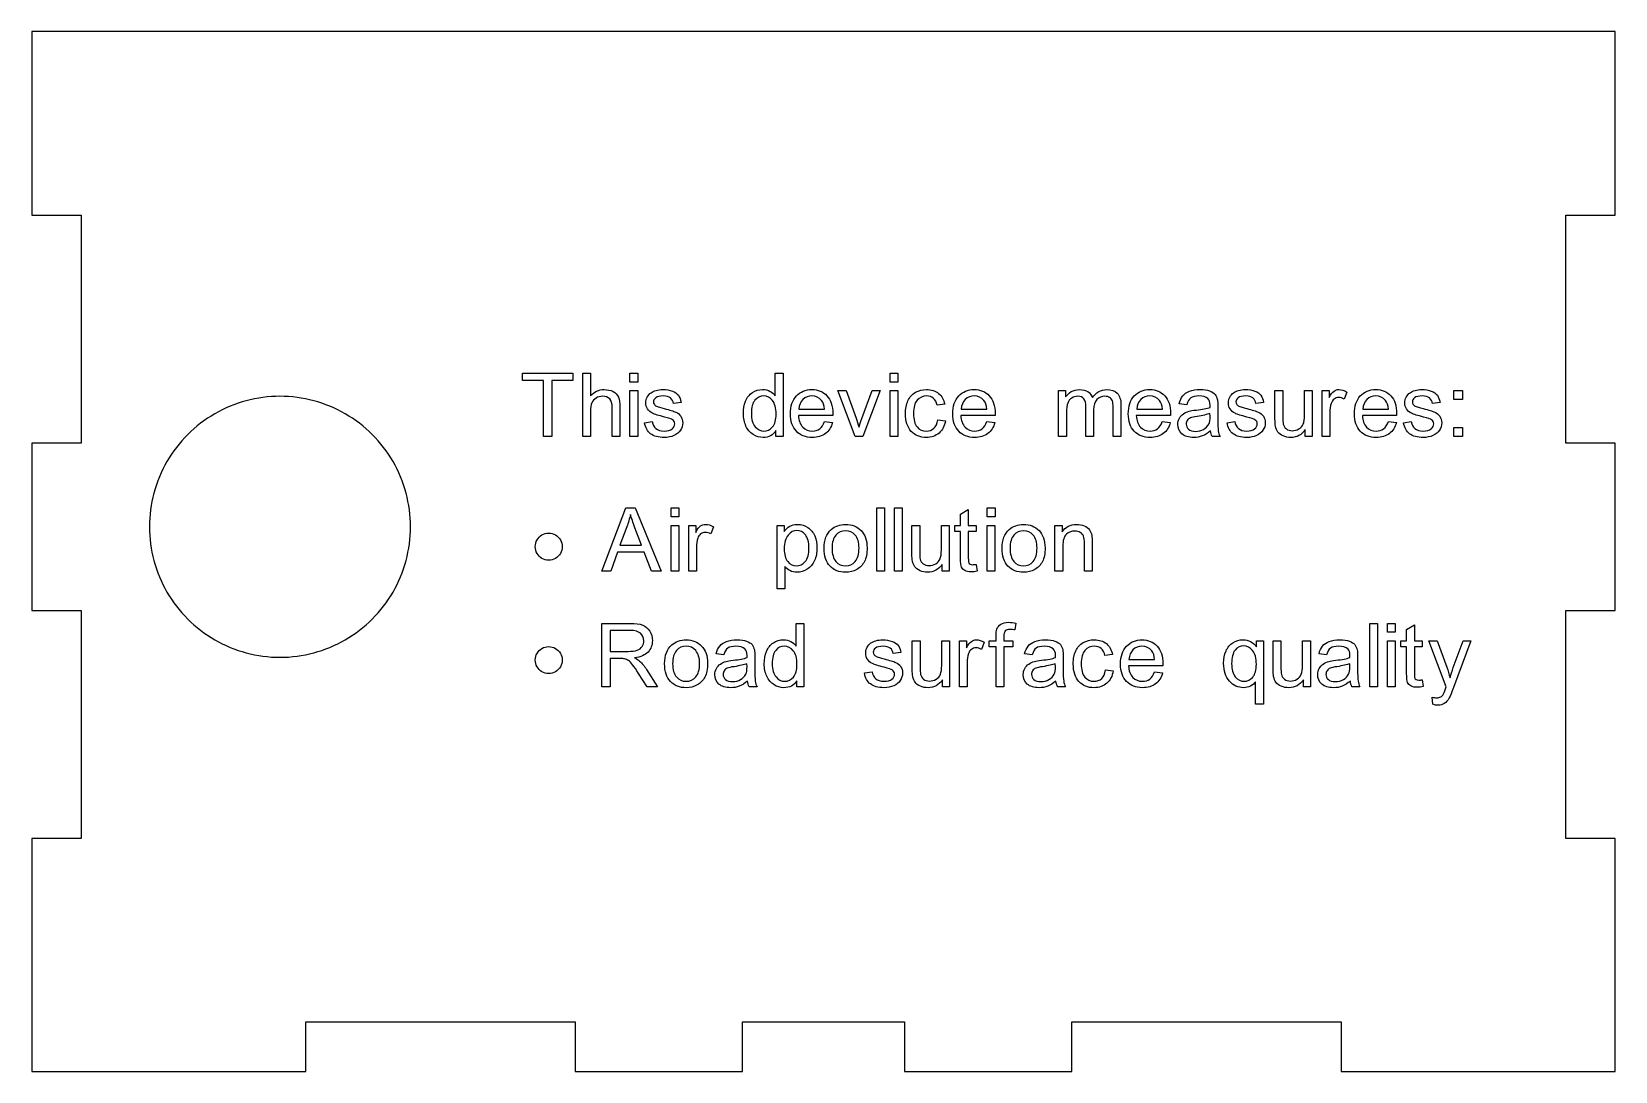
# Model space of a CAD drawing. Extents: x 42.8 to 139, y 87.8 to 151.
import ezdxf

# ---------------------------------------------------------------- set-up
doc = ezdxf.new("R2010")
doc.units = 0
doc.layers.get('0').update_dxf_attribs({"linetype": 'CONTINUOUS'})

msp = doc.modelspace()

# ---------------------------------------------------------------- linework, layer by layer
at = {"color": 7}
for p, q in [((59.340089, 150.981261), (42.840212, 150.981261)), ((42.840212, 150.981261), (42.840212, 139.831365)), ((75.989967, 150.981283), (59.340089, 150.981283)), ((59.340089, 150.981283), (59.340089, 150.981261)), ((75.989967, 150.981261), (75.989967, 150.981283)), ((85.839893, 150.981261), (75.989967, 150.981261)), ((95.989819, 150.981283), (85.839893, 150.981283)), ((85.839893, 150.981283), (85.839893, 150.981261)), ((95.989819, 150.981261), (95.989819, 150.981283)), ((105.839745, 150.981261), (95.989819, 150.981261)), ((122.489623, 150.981283), (105.839745, 150.981283)), ((105.839745, 150.981283), (105.839745, 150.981261)), ((122.489623, 150.981261), (122.489623, 150.981283)), ((138.989501, 150.981261), (122.489623, 150.981261)), ((138.989501, 139.831365), (138.989501, 150.981261)), ((42.840212, 139.831365), (45.840189, 139.831365)), ((45.840189, 139.831365), (45.840189, 125.981468)), ((135.989523, 125.981468), (135.989523, 139.831365)), ((135.989523, 139.831365), (138.989501, 139.831365)), ((45.840189, 125.981468), (42.840212, 125.981468)), ((42.840212, 125.981468), (42.840212, 115.831542)), ((138.989501, 125.981468), (135.989523, 125.981468)), ((138.989501, 115.831542), (138.989501, 125.981468)), ((42.840212, 115.831542), (45.840189, 115.831542)), ((45.840189, 115.831542), (45.840189, 101.981646)), ((135.989523, 101.981646), (135.989523, 115.831542)), ((135.989523, 115.831542), (138.989501, 115.831542)), ((45.840189, 101.981646), (42.840212, 101.981646)), ((42.840212, 101.981646), (42.840212, 87.83175)), ((138.989501, 101.981646), (135.989523, 101.981646)), ((138.989501, 87.83175), (138.989501, 101.981646)), ((59.490089, 87.83175), (59.490089, 90.831727)), ((59.490089, 90.831727), (75.839967, 90.831727)), ((75.839967, 90.831727), (75.839967, 87.83175)), ((85.989893, 87.83175), (85.989893, 90.831727)), ((85.989893, 90.831727), (95.839819, 90.831727)), ((95.839819, 90.831727), (95.839819, 87.83175)), ((105.989745, 87.83175), (105.989745, 90.831727)), ((105.989745, 90.831727), (122.339623, 90.831727)), ((122.339623, 90.831727), (122.339623, 87.83175)), ((42.840212, 87.83175), (59.490089, 87.83175)), ((75.839967, 87.83175), (85.989893, 87.83175)), ((95.839819, 87.83175), (105.989745, 87.83175)), ((122.339623, 87.83175), (138.989501, 87.83175))]:
    msp.add_line(p, q, dxfattribs=at)
at = {"color": 0}
for p, q in [((72.649415, 129.782929), (72.649415, 130.238929)), ((72.649415, 130.238929), (75.691415, 130.238929)), ((75.691415, 130.238929), (75.691415, 129.782929)), ((76.295415, 126.392929), (76.295415, 130.238929)), ((76.295415, 130.238929), (76.769415, 130.238929)), ((76.769415, 130.238929), (76.769415, 128.858929)), ((79.161415, 129.698929), (79.161415, 130.238929)), ((79.161415, 130.238929), (79.635415, 130.238929)), ((79.635415, 130.238929), (79.635415, 129.698929)), ((87.987415, 128.858929), (87.987415, 130.238929)), ((87.987415, 130.238929), (88.461415, 130.238929)), ((88.461415, 130.238929), (88.461415, 126.392929)), ((94.953415, 129.698929), (94.953415, 130.238929)), ((94.953415, 130.238929), (95.427415, 130.238929)), ((95.427415, 130.238929), (95.427415, 129.698929)), ((73.915415, 129.782929), (72.649415, 129.782929)), ((73.915415, 126.392929), (73.915415, 129.782929)), ((74.425415, 129.782929), (74.425415, 126.392929)), ((75.691415, 129.782929), (74.425415, 129.782929)), ((79.635415, 129.698929), (79.161415, 129.698929)), ((79.161415, 126.392929), (79.161415, 129.182929)), ((79.161415, 129.182929), (79.635415, 129.182929)), ((79.635415, 129.182929), (79.635415, 126.392929)), ((92.837415, 126.392929), (91.787415, 129.182929)), ((91.787415, 129.182929), (92.291415, 129.182929)), ((92.291415, 129.182929), (92.891415, 127.514929)), ((93.245415, 127.478929), (93.863415, 129.182929)), ((94.349415, 129.182929), (93.293415, 126.392929)), ((93.863415, 129.182929), (94.349415, 129.182929)), ((95.427415, 129.698929), (94.953415, 129.698929)), ((94.953415, 126.392929), (94.953415, 129.182929)), ((94.953415, 129.182929), (95.427415, 129.182929)), ((95.427415, 129.182929), (95.427415, 126.392929)), ((105.187415, 126.392929), (105.187415, 129.182929)), ((105.187415, 129.182929), (105.613415, 129.182929)), ((105.613415, 129.182929), (105.613415, 128.792929)), ((118.325415, 127.454929), (118.325415, 129.182929)), ((118.325415, 129.182929), (118.799415, 129.182929)), ((118.799415, 129.182929), (118.799415, 127.640929)), ((120.113415, 127.688929), (120.113415, 129.182929)), ((120.113415, 129.182929), (120.587415, 129.182929)), ((120.587415, 129.182929), (120.587415, 126.392929)), ((121.185415, 126.392929), (121.185415, 129.182929)), ((121.185415, 129.182929), (121.611415, 129.182929)), ((121.611415, 129.182929), (121.611415, 128.756929)), ((122.697415, 129.092929), (122.529415, 128.660929)), ((129.177415, 128.642929), (129.177415, 129.182929)), ((129.177415, 129.182929), (129.717415, 129.182929)), ((129.717415, 129.182929), (129.717415, 128.642929)), ((76.769415, 127.916929), (76.769415, 126.392929)), ((78.083415, 126.392929), (78.083415, 128.156929)), ((78.557415, 128.156929), (78.557415, 126.392929)), ((82.267415, 128.462929), (81.805415, 128.402929)), ((89.419415, 128.054929), (90.979415, 128.054929)), ((98.275415, 128.348929), (97.819415, 128.288929)), ((99.275415, 128.054929), (100.835415, 128.054929)), ((106.843415, 126.392929), (106.843415, 128.204929)), ((107.317415, 128.012929), (107.317415, 126.392929)), ((108.499415, 126.392929), (108.499415, 128.150929)), ((108.973415, 128.306929), (108.973415, 126.392929)), ((109.931415, 128.054929), (111.491415, 128.054929)), ((112.977415, 128.324929), (112.515415, 128.384929)), ((114.855415, 128.192929), (114.855415, 127.562929)), ((117.631415, 128.462929), (117.169415, 128.402929)), ((123.655415, 128.054929), (125.215415, 128.054929)), ((128.345415, 128.462929), (127.883415, 128.402929)), ((129.717415, 128.642929), (129.177415, 128.642929)), ((80.053415, 127.226929), (80.521415, 127.298929)), ((91.477415, 127.664929), (89.395415, 127.664929)), ((90.973415, 127.292929), (91.459415, 127.232929)), ((97.855415, 127.412929), (98.317415, 127.352929)), ((101.333415, 127.664929), (99.251415, 127.664929)), ((100.829415, 127.292929), (101.315415, 127.232929)), ((105.661415, 127.838929), (105.661415, 126.392929)), ((111.989415, 127.664929), (109.907415, 127.664929)), ((111.485415, 127.292929), (111.971415, 127.232929)), ((114.387415, 127.616929), (114.375415, 127.790929)), ((115.417415, 127.226929), (115.885415, 127.298929)), ((121.659415, 127.850929), (121.659415, 126.392929)), ((125.713415, 127.664929), (123.631415, 127.664929)), ((125.209415, 127.292929), (125.695415, 127.232929)), ((126.131415, 127.226929), (126.599415, 127.298929)), ((129.177415, 126.392929), (129.177415, 126.932929)), ((129.177415, 126.932929), (129.717415, 126.932929)), ((129.717415, 126.932929), (129.717415, 126.392929)), ((74.425415, 126.392929), (73.915415, 126.392929)), ((76.769415, 126.392929), (76.295415, 126.392929)), ((78.557415, 126.392929), (78.083415, 126.392929)), ((79.635415, 126.392929), (79.161415, 126.392929)), ((88.023415, 126.392929), (88.023415, 126.746929)), ((88.461415, 126.392929), (88.023415, 126.392929)), ((93.293415, 126.392929), (92.837415, 126.392929)), ((95.427415, 126.392929), (94.953415, 126.392929)), ((105.661415, 126.392929), (105.187415, 126.392929)), ((107.317415, 126.392929), (106.843415, 126.392929)), ((108.973415, 126.392929), (108.499415, 126.392929)), ((114.999415, 126.392929), (114.513415, 126.392929)), ((120.161415, 126.392929), (120.161415, 126.806929)), ((120.587415, 126.392929), (120.161415, 126.392929)), ((121.659415, 126.392929), (121.185415, 126.392929)), ((129.717415, 126.392929), (129.177415, 126.392929)), ((77.453616, 118.204157), (78.923616, 122.050157)), ((78.923616, 122.050157), (79.481616, 122.050157)), ((79.481616, 122.050157), (81.053616, 118.204157)), ((81.659549, 121.510157), (81.659549, 122.050157)), ((81.659549, 122.050157), (82.133549, 122.050157)), ((82.133549, 121.510157), (81.659549, 121.510157)), ((82.133549, 122.050157), (82.133549, 121.510157)), ((94.151616, 118.204157), (94.151616, 122.050157)), ((94.151616, 122.050157), (94.625616, 122.050157)), ((94.625616, 122.050157), (94.625616, 118.204157)), ((95.217616, 118.204157), (95.217616, 122.050157)), ((95.217616, 122.050157), (95.691616, 122.050157)), ((95.691616, 122.050157), (95.691616, 118.204157)), ((99.233616, 121.684157), (99.707616, 121.966157)), ((99.233616, 120.994157), (99.233616, 121.684157)), ((99.707616, 121.966157), (99.707616, 120.994157)), ((100.855067, 121.510157), (100.855067, 122.050157)), ((100.855067, 122.050157), (101.329067, 122.050157)), ((101.329067, 121.510157), (100.855067, 121.510157)), ((101.329067, 122.050157), (101.329067, 121.510157)), ((78.977616, 120.910157), (78.557616, 119.782157)), ((79.865616, 119.782157), (79.469616, 120.850157)), ((81.657616, 118.204157), (81.657616, 120.994157)), ((81.657616, 120.994157), (82.131616, 120.994157)), ((82.131616, 120.994157), (82.131616, 118.204157)), ((82.729616, 118.204157), (82.729616, 120.994157)), ((82.729616, 120.994157), (83.155616, 120.994157)), ((83.155616, 120.994157), (83.155616, 120.568157)), ((84.241616, 120.904157), (84.073616, 120.472157)), ((88.095616, 117.136157), (88.095616, 120.994157)), ((88.095616, 120.994157), (88.527616, 120.994157)), ((88.527616, 120.994157), (88.527616, 120.628157)), ((96.283616, 119.266157), (96.283616, 120.994157)), ((96.283616, 120.994157), (96.757616, 120.994157)), ((96.757616, 120.994157), (96.757616, 119.452157)), ((98.071616, 119.500157), (98.071616, 120.994157)), ((98.071616, 120.994157), (98.545616, 120.994157)), ((98.545616, 120.994157), (98.545616, 118.204157)), ((98.885616, 120.628157), (98.885616, 120.994157)), ((98.885616, 120.994157), (99.233616, 120.994157)), ((99.233616, 120.628157), (98.885616, 120.628157)), ((99.233616, 119.020157), (99.233616, 120.628157)), ((99.707616, 120.994157), (100.187616, 120.994157)), ((100.187616, 120.628157), (99.707616, 120.628157)), ((99.707616, 120.628157), (99.707616, 118.996157)), ((100.187616, 120.994157), (100.187616, 120.628157)), ((100.851616, 118.204157), (100.851616, 120.994157)), ((100.851616, 120.994157), (101.325616, 120.994157)), ((101.325616, 120.994157), (101.325616, 118.204157)), ((104.969616, 118.204157), (104.969616, 120.994157)), ((104.969616, 120.994157), (105.395616, 120.994157)), ((105.395616, 120.994157), (105.395616, 120.598157)), ((78.407616, 119.368157), (77.993616, 118.204157)), ((80.027616, 119.368157), (78.407616, 119.368157)), ((78.557616, 119.782157), (79.865616, 119.782157)), ((80.471616, 118.204157), (80.027616, 119.368157)), ((83.203616, 119.662157), (83.203616, 118.204157)), ((105.443616, 119.728157), (105.443616, 118.204157)), ((106.757616, 118.204157), (106.757616, 119.902157)), ((107.231616, 119.920157), (107.231616, 118.204157)), ((88.569616, 118.498157), (88.569616, 117.136157)), ((98.119616, 118.204157), (98.119616, 118.618157)), ((100.187616, 118.624157), (100.247616, 118.210157)), ((77.993616, 118.204157), (77.453616, 118.204157)), ((81.053616, 118.204157), (80.471616, 118.204157)), ((82.131616, 118.204157), (81.657616, 118.204157)), ((83.203616, 118.204157), (82.729616, 118.204157)), ((94.625616, 118.204157), (94.151616, 118.204157)), ((95.691616, 118.204157), (95.217616, 118.204157)), ((98.545616, 118.204157), (98.119616, 118.204157)), ((101.325616, 118.204157), (100.851616, 118.204157)), ((105.443616, 118.204157), (104.969616, 118.204157)), ((107.231616, 118.204157), (106.757616, 118.204157)), ((88.569616, 117.136157), (88.095616, 117.136157)), ((77.453616, 111.192742), (77.453616, 115.038742)), ((77.453616, 115.038742), (79.157616, 115.038742)), ((79.181616, 114.612742), (77.963616, 114.612742)), ((77.963616, 114.612742), (77.963616, 113.340742)), ((89.255616, 113.658742), (89.255616, 115.038742)), ((89.255616, 115.038742), (89.729616, 115.038742)), ((89.729616, 115.038742), (89.729616, 111.192742)), ((102.601616, 115.056742), (102.535616, 114.648742)), ((124.077616, 111.192742), (124.077616, 115.038742)), ((124.077616, 115.038742), (124.551616, 115.038742)), ((124.551616, 115.038742), (124.551616, 111.192742)), ((125.155616, 114.498742), (125.155616, 115.038742)), ((125.155616, 115.038742), (125.629616, 115.038742)), ((125.629616, 114.498742), (125.155616, 114.498742)), ((125.629616, 115.038742), (125.629616, 114.498742)), ((126.317616, 114.672742), (126.791616, 114.954742)), ((126.317616, 113.982742), (126.317616, 114.672742)), ((126.791616, 114.954742), (126.791616, 113.982742)), ((96.305616, 112.254742), (96.305616, 113.982742)), ((96.305616, 113.982742), (96.779616, 113.982742)), ((96.779616, 113.982742), (96.779616, 112.440742)), ((98.093616, 112.488742), (98.093616, 113.982742)), ((98.093616, 113.982742), (98.567616, 113.982742)), ((98.567616, 113.982742), (98.567616, 111.192742)), ((99.165616, 111.192742), (99.165616, 113.982742)), ((99.165616, 113.982742), (99.591616, 113.982742)), ((99.591616, 113.982742), (99.591616, 113.556742)), ((100.677616, 113.892742), (100.509616, 113.460742)), ((100.981616, 113.616742), (100.981616, 113.982742)), ((100.981616, 113.982742), (101.395616, 113.982742)), ((101.395616, 113.616742), (100.981616, 113.616742)), ((101.395616, 113.982742), (101.395616, 114.276742)), ((101.395616, 111.192742), (101.395616, 113.616742)), ((101.863616, 114.240742), (101.863616, 113.982742)), ((101.863616, 113.982742), (102.409616, 113.982742)), ((101.869616, 113.616742), (101.869616, 111.192742)), ((102.409616, 113.616742), (101.869616, 113.616742)), ((102.409616, 113.982742), (102.409616, 113.616742)), ((117.195616, 113.610742), (117.195616, 113.982742)), ((117.195616, 113.982742), (117.621616, 113.982742)), ((117.621616, 113.982742), (117.621616, 110.124742)), ((118.213616, 112.254742), (118.213616, 113.982742)), ((118.213616, 113.982742), (118.687616, 113.982742)), ((118.687616, 113.982742), (118.687616, 112.440742)), ((120.001616, 112.488742), (120.001616, 113.982742)), ((120.001616, 113.982742), (120.475616, 113.982742)), ((120.475616, 113.982742), (120.475616, 111.192742)), ((125.155616, 111.192742), (125.155616, 113.982742)), ((125.155616, 113.982742), (125.629616, 113.982742)), ((125.629616, 113.982742), (125.629616, 111.192742)), ((125.969616, 113.616742), (125.969616, 113.982742)), ((125.969616, 113.982742), (126.317616, 113.982742)), ((126.317616, 113.616742), (125.969616, 113.616742)), ((126.317616, 112.008742), (126.317616, 113.616742)), ((126.791616, 113.982742), (127.271616, 113.982742)), ((127.271616, 113.616742), (126.791616, 113.616742)), ((126.791616, 113.616742), (126.791616, 111.984742)), ((127.271616, 113.982742), (127.271616, 113.616742)), ((128.727616, 111.186742), (127.665616, 113.982742)), ((127.665616, 113.982742), (128.169616, 113.982742)), ((128.169616, 113.982742), (128.757616, 112.374742)), ((129.153616, 112.356742), (129.747616, 113.982742)), ((130.221616, 113.982742), (129.165616, 111.144742)), ((129.747616, 113.982742), (130.221616, 113.982742)), ((77.963616, 113.340742), (79.055616, 113.340742)), ((77.963616, 112.902742), (77.963616, 111.192742)), ((78.551616, 112.902742), (77.963616, 112.902742)), ((84.865616, 113.124742), (84.403616, 113.184742)), ((86.275616, 112.416742), (86.263616, 112.590742)), ((86.743616, 112.992742), (86.743616, 112.362742)), ((95.611616, 113.262742), (95.149616, 113.202742)), ((99.639616, 112.650742), (99.639616, 111.192742)), ((103.589616, 113.124742), (103.127616, 113.184742)), ((104.999616, 112.416742), (104.987616, 112.590742)), ((105.467616, 112.992742), (105.467616, 112.362742)), ((108.459616, 113.148742), (108.003616, 113.088742)), ((109.459616, 112.854742), (111.019616, 112.854742)), ((121.463616, 113.124742), (121.001616, 113.184742)), ((122.873616, 112.416742), (122.861616, 112.590742)), ((123.341616, 112.992742), (123.341616, 112.362742)), ((80.201616, 111.192742), (79.691616, 111.996742)), ((80.171616, 112.242742), (80.837616, 111.192742)), ((89.291616, 111.192742), (89.291616, 111.546742)), ((93.397616, 112.026742), (93.865616, 112.098742)), ((98.141616, 111.192742), (98.141616, 111.606742)), ((108.039616, 112.212742), (108.501616, 112.152742)), ((111.517616, 112.464742), (109.435616, 112.464742)), ((111.013616, 112.092742), (111.499616, 112.032742)), ((120.049616, 111.192742), (120.049616, 111.606742)), ((127.271616, 111.612742), (127.331616, 111.198742)), ((77.963616, 111.192742), (77.453616, 111.192742)), ((80.837616, 111.192742), (80.201616, 111.192742)), ((86.887616, 111.192742), (86.401616, 111.192742)), ((89.729616, 111.192742), (89.291616, 111.192742)), ((98.567616, 111.192742), (98.141616, 111.192742)), ((99.639616, 111.192742), (99.165616, 111.192742)), ((101.869616, 111.192742), (101.395616, 111.192742)), ((105.611616, 111.192742), (105.125616, 111.192742)), ((117.147616, 110.124742), (117.147616, 111.492742)), ((120.475616, 111.192742), (120.049616, 111.192742)), ((123.485616, 111.192742), (122.999616, 111.192742)), ((124.551616, 111.192742), (124.077616, 111.192742)), ((125.629616, 111.192742), (125.155616, 111.192742)), ((117.621616, 110.124742), (117.147616, 110.124742)), ((127.917616, 110.124742), (127.863616, 110.562742))]:
    msp.add_line(p, q, dxfattribs=at)
for points in [[(76.769415, 128.858929), (76.985415, 129.110929), (77.261415, 129.242929), (77.597415, 129.242929)], [(77.597415, 129.242929), (77.801415, 129.242929), (77.981415, 129.206929), (78.137415, 129.122929)], [(78.137415, 129.122929), (78.281415, 129.038929), (78.389415, 128.924929), (78.461415, 128.780929)], [(80.215415, 128.786929), (80.275415, 128.888929), (80.353415, 128.978929), (80.449415, 129.050929)], [(80.449415, 129.050929), (80.521415, 129.098929), (80.617415, 129.146929), (80.749415, 129.188929)], [(81.193415, 128.852929), (80.977415, 128.852929), (80.821415, 128.816929), (80.725415, 128.744929)], [(80.749415, 129.188929), (80.875415, 129.224929), (81.013415, 129.242929), (81.157415, 129.242929)], [(81.157415, 129.242929), (81.373415, 129.242929), (81.571415, 129.212929), (81.739415, 129.146929)], [(81.619415, 128.732929), (81.523415, 128.810929), (81.379415, 128.852929), (81.193415, 128.852929)], [(81.739415, 129.146929), (81.901415, 129.086929), (82.021415, 129.002929), (82.105415, 128.894929)], [(82.105415, 128.894929), (82.183415, 128.786929), (82.237415, 128.642929), (82.267415, 128.462929)], [(86.187415, 128.540929), (86.277415, 128.768929), (86.415415, 128.942929), (86.601415, 129.062929)], [(86.601415, 129.062929), (86.781415, 129.182929), (86.991415, 129.242929), (87.219415, 129.242929)], [(87.273415, 128.852929), (87.063415, 128.852929), (86.889415, 128.768929), (86.745415, 128.594929)], [(87.219415, 129.242929), (87.387415, 129.242929), (87.537415, 129.206929), (87.669415, 129.134929)], [(87.813415, 128.582929), (87.669415, 128.762929), (87.489415, 128.852929), (87.273415, 128.852929)], [(87.669415, 129.134929), (87.801415, 129.068929), (87.903415, 128.978929), (87.987415, 128.858929)], [(88.909415, 127.766929), (88.909415, 128.234929), (89.029415, 128.594929), (89.269415, 128.852929)], [(89.269415, 128.852929), (89.509415, 129.110929), (89.827415, 129.242929), (90.211415, 129.242929)], [(90.211415, 128.852929), (89.995415, 128.852929), (89.815415, 128.780929), (89.665415, 128.636929)], [(90.211415, 129.242929), (90.583415, 129.242929), (90.883415, 129.116929), (91.123415, 128.864929)], [(90.799415, 128.582929), (90.649415, 128.762929), (90.451415, 128.852929), (90.211415, 128.852929)], [(91.123415, 128.864929), (91.357415, 128.612929), (91.477415, 128.252929), (91.477415, 127.790929)], [(96.043415, 128.564929), (96.139415, 128.792929), (96.295415, 128.960929), (96.499415, 129.074929)], [(96.499415, 129.074929), (96.703415, 129.182929), (96.925415, 129.242929), (97.165415, 129.242929)], [(97.183415, 128.852929), (96.943415, 128.852929), (96.751415, 128.768929), (96.601415, 128.594929)], [(97.165415, 129.242929), (97.465415, 129.242929), (97.711415, 129.164929), (97.903415, 129.008929)], [(97.585415, 128.708929), (97.477415, 128.804929), (97.339415, 128.852929), (97.183415, 128.852929)], [(97.903415, 129.008929), (98.095415, 128.852929), (98.215415, 128.636929), (98.275415, 128.348929)], [(98.765415, 127.766929), (98.765415, 128.234929), (98.885415, 128.594929), (99.125415, 128.852929)], [(99.125415, 128.852929), (99.365415, 129.110929), (99.683415, 129.242929), (100.067415, 129.242929)], [(100.067415, 128.852929), (99.851415, 128.852929), (99.671415, 128.780929), (99.521415, 128.636929)], [(100.067415, 129.242929), (100.439415, 129.242929), (100.739415, 129.116929), (100.979415, 128.864929)], [(100.655415, 128.582929), (100.505415, 128.762929), (100.307415, 128.852929), (100.067415, 128.852929)], [(100.979415, 128.864929), (101.213415, 128.612929), (101.333415, 128.252929), (101.333415, 127.790929)], [(105.613415, 128.792929), (105.697415, 128.924929), (105.817415, 129.032929), (105.961415, 129.116929)], [(105.961415, 129.116929), (106.105415, 129.200929), (106.267415, 129.242929), (106.459415, 129.242929)], [(106.459415, 129.242929), (106.663415, 129.242929), (106.831415, 129.200929), (106.963415, 129.116929)], [(106.963415, 129.116929), (107.095415, 129.032929), (107.185415, 128.912929), (107.245415, 128.756929)], [(107.245415, 128.756929), (107.461415, 129.080929), (107.749415, 129.242929), (108.109415, 129.242929)], [(108.109415, 129.242929), (108.385415, 129.242929), (108.595415, 129.170929), (108.751415, 129.014929)], [(108.751415, 129.014929), (108.895415, 128.858929), (108.973415, 128.624929), (108.973415, 128.306929)], [(109.421415, 127.766929), (109.421415, 128.234929), (109.541415, 128.594929), (109.781415, 128.852929)], [(109.781415, 128.852929), (110.021415, 129.110929), (110.339415, 129.242929), (110.723415, 129.242929)], [(110.723415, 128.852929), (110.507415, 128.852929), (110.327415, 128.780929), (110.177415, 128.636929)], [(110.723415, 129.242929), (111.095415, 129.242929), (111.395415, 129.116929), (111.635415, 128.864929)], [(111.311415, 128.582929), (111.161415, 128.762929), (110.963415, 128.852929), (110.723415, 128.852929)], [(111.635415, 128.864929), (111.869415, 128.612929), (111.989415, 128.252929), (111.989415, 127.790929)], [(112.515415, 128.384929), (112.557415, 128.576929), (112.629415, 128.738929), (112.725415, 128.864929)], [(112.725415, 128.864929), (112.821415, 128.984929), (112.959415, 129.074929), (113.139415, 129.146929)], [(113.139415, 129.146929), (113.319415, 129.206929), (113.535415, 129.242929), (113.775415, 129.242929)], [(113.709415, 128.852929), (113.487415, 128.852929), (113.319415, 128.816929), (113.211415, 128.738929)], [(114.255415, 128.690929), (114.135415, 128.798929), (113.949415, 128.852929), (113.709415, 128.852929)], [(113.775415, 129.242929), (114.015415, 129.242929), (114.207415, 129.218929), (114.357415, 129.158929)], [(114.357415, 129.158929), (114.501415, 129.104929), (114.615415, 129.032929), (114.687415, 128.948929)], [(114.687415, 128.948929), (114.753415, 128.864929), (114.801415, 128.756929), (114.831415, 128.624929)], [(115.579415, 128.786929), (115.639415, 128.888929), (115.717415, 128.978929), (115.813415, 129.050929)], [(115.813415, 129.050929), (115.885415, 129.098929), (115.981415, 129.146929), (116.113415, 129.188929)], [(116.557415, 128.852929), (116.341415, 128.852929), (116.185415, 128.816929), (116.089415, 128.744929)], [(116.113415, 129.188929), (116.239415, 129.224929), (116.377415, 129.242929), (116.521415, 129.242929)], [(116.521415, 129.242929), (116.737415, 129.242929), (116.935415, 129.212929), (117.103415, 129.146929)], [(116.983415, 128.732929), (116.887415, 128.810929), (116.743415, 128.852929), (116.557415, 128.852929)], [(117.103415, 129.146929), (117.265415, 129.086929), (117.385415, 129.002929), (117.469415, 128.894929)], [(117.469415, 128.894929), (117.547415, 128.786929), (117.601415, 128.642929), (117.631415, 128.462929)], [(121.611415, 128.756929), (121.719415, 128.954929), (121.815415, 129.086929), (121.911415, 129.146929)], [(121.911415, 129.146929), (122.001415, 129.206929), (122.103415, 129.242929), (122.211415, 129.242929)], [(122.211415, 129.242929), (122.367415, 129.242929), (122.529415, 129.194929), (122.697415, 129.092929)], [(123.145415, 127.766929), (123.145415, 128.234929), (123.265415, 128.594929), (123.505415, 128.852929)], [(123.505415, 128.852929), (123.745415, 129.110929), (124.063415, 129.242929), (124.447415, 129.242929)], [(124.447415, 128.852929), (124.231415, 128.852929), (124.051415, 128.780929), (123.901415, 128.636929)], [(124.447415, 129.242929), (124.819415, 129.242929), (125.119415, 129.116929), (125.359415, 128.864929)], [(125.035415, 128.582929), (124.885415, 128.762929), (124.687415, 128.852929), (124.447415, 128.852929)], [(125.359415, 128.864929), (125.593415, 128.612929), (125.713415, 128.252929), (125.713415, 127.790929)], [(126.293415, 128.786929), (126.353415, 128.888929), (126.431415, 128.978929), (126.527415, 129.050929)], [(126.527415, 129.050929), (126.599415, 129.098929), (126.695415, 129.146929), (126.827415, 129.188929)], [(127.271415, 128.852929), (127.055415, 128.852929), (126.899415, 128.816929), (126.803415, 128.744929)], [(126.827415, 129.188929), (126.953415, 129.224929), (127.091415, 129.242929), (127.235415, 129.242929)], [(127.235415, 129.242929), (127.451415, 129.242929), (127.649415, 129.212929), (127.817415, 129.146929)], [(127.697415, 128.732929), (127.601415, 128.810929), (127.457415, 128.852929), (127.271415, 128.852929)], [(127.817415, 129.146929), (127.979415, 129.086929), (128.099415, 129.002929), (128.183415, 128.894929)], [(128.183415, 128.894929), (128.261415, 128.786929), (128.315415, 128.642929), (128.345415, 128.462929)], [(76.847415, 128.432929), (76.799415, 128.312929), (76.769415, 128.138929), (76.769415, 127.916929)], [(77.111415, 128.726929), (76.991415, 128.654929), (76.901415, 128.558929), (76.847415, 128.432929)], [(77.501415, 128.834929), (77.363415, 128.834929), (77.231415, 128.798929), (77.111415, 128.726929)], [(77.933415, 128.672929), (77.831415, 128.780929), (77.687415, 128.834929), (77.501415, 128.834929)], [(78.083415, 128.156929), (78.083415, 128.390929), (78.035415, 128.564929), (77.933415, 128.672929)], [(78.461415, 128.780929), (78.521415, 128.642929), (78.557415, 128.432929), (78.557415, 128.156929)], [(80.131415, 128.438929), (80.131415, 128.558929), (80.155415, 128.678929), (80.215415, 128.786929)], [(80.233415, 128.066929), (80.167415, 128.174929), (80.131415, 128.300929), (80.131415, 128.438929)], [(80.539415, 127.802929), (80.407415, 127.862929), (80.305415, 127.952929), (80.233415, 128.066929)], [(80.725415, 128.744929), (80.635415, 128.672929), (80.587415, 128.588929), (80.587415, 128.492929)], [(80.587415, 128.492929), (80.587415, 128.432929), (80.605415, 128.378929), (80.647415, 128.330929)], [(80.647415, 128.330929), (80.683415, 128.282929), (80.743415, 128.240929), (80.827415, 128.204929)], [(80.827415, 128.204929), (80.875415, 128.192929), (81.013415, 128.150929), (81.247415, 128.084929)], [(81.247415, 128.084929), (81.583415, 128.000929), (81.817415, 127.928929), (81.949415, 127.868929)], [(81.805415, 128.402929), (81.787415, 128.540929), (81.727415, 128.648929), (81.619415, 128.732929)], [(86.049415, 127.784929), (86.049415, 128.060929), (86.091415, 128.312929), (86.187415, 128.540929)], [(86.745415, 128.594929), (86.607415, 128.426929), (86.535415, 128.156929), (86.535415, 127.784929)], [(88.035415, 127.748929), (88.035415, 128.126929), (87.963415, 128.402929), (87.813415, 128.582929)], [(89.665415, 128.636929), (89.521415, 128.492929), (89.437415, 128.300929), (89.419415, 128.054929)], [(90.979415, 128.054929), (90.961415, 128.282929), (90.901415, 128.462929), (90.799415, 128.582929)], [(95.893415, 127.778929), (95.893415, 128.078929), (95.941415, 128.336929), (96.043415, 128.564929)], [(96.601415, 128.594929), (96.457415, 128.426929), (96.379415, 128.162929), (96.379415, 127.790929)], [(97.819415, 128.288929), (97.777415, 128.474929), (97.699415, 128.612929), (97.585415, 128.708929)], [(99.521415, 128.636929), (99.377415, 128.492929), (99.293415, 128.300929), (99.275415, 128.054929)], [(100.835415, 128.054929), (100.817415, 128.282929), (100.757415, 128.462929), (100.655415, 128.582929)], [(105.739415, 128.420929), (105.691415, 128.288929), (105.661415, 128.096929), (105.661415, 127.838929)], [(105.985415, 128.726929), (105.871415, 128.660929), (105.787415, 128.558929), (105.739415, 128.420929)], [(106.351415, 128.834929), (106.219415, 128.834929), (106.099415, 128.798929), (105.985415, 128.726929)], [(106.729415, 128.678929), (106.657415, 128.780929), (106.531415, 128.834929), (106.351415, 128.834929)], [(106.843415, 128.204929), (106.843415, 128.408929), (106.807415, 128.570929), (106.729415, 128.678929)], [(107.509415, 128.636929), (107.383415, 128.510929), (107.317415, 128.300929), (107.317415, 128.012929)], [(108.001415, 128.834929), (107.809415, 128.834929), (107.641415, 128.768929), (107.509415, 128.636929)], [(108.283415, 128.756929), (108.205415, 128.804929), (108.109415, 128.834929), (108.001415, 128.834929)], [(108.451415, 128.558929), (108.427415, 128.642929), (108.367415, 128.708929), (108.283415, 128.756929)], [(108.499415, 128.150929), (108.499415, 128.336929), (108.487415, 128.474929), (108.451415, 128.558929)], [(110.177415, 128.636929), (110.033415, 128.492929), (109.949415, 128.300929), (109.931415, 128.054929)], [(111.491415, 128.054929), (111.473415, 128.282929), (111.413415, 128.462929), (111.311415, 128.582929)], [(112.773415, 127.772929), (112.869415, 127.838929), (112.983415, 127.892929), (113.115415, 127.928929)], [(113.211415, 128.738929), (113.109415, 128.660929), (113.031415, 128.522929), (112.977415, 128.324929)], [(113.115415, 127.928929), (113.205415, 127.952929), (113.343415, 127.976929), (113.535415, 128.000929)], [(113.535415, 128.000929), (113.919415, 128.042929), (114.201415, 128.096929), (114.387415, 128.162929)], [(114.387415, 128.288929), (114.387415, 128.480929), (114.345415, 128.612929), (114.255415, 128.690929)], [(114.387415, 128.162929), (114.387415, 128.222929), (114.387415, 128.264929), (114.387415, 128.288929)], [(114.831415, 128.624929), (114.843415, 128.546929), (114.855415, 128.402929), (114.855415, 128.192929)], [(115.495415, 128.438929), (115.495415, 128.558929), (115.519415, 128.678929), (115.579415, 128.786929)], [(115.597415, 128.066929), (115.531415, 128.174929), (115.495415, 128.300929), (115.495415, 128.438929)], [(115.903415, 127.802929), (115.771415, 127.862929), (115.669415, 127.952929), (115.597415, 128.066929)], [(116.089415, 128.744929), (115.999415, 128.672929), (115.951415, 128.588929), (115.951415, 128.492929)], [(115.951415, 128.492929), (115.951415, 128.432929), (115.969415, 128.378929), (116.011415, 128.330929)], [(116.011415, 128.330929), (116.047415, 128.282929), (116.107415, 128.240929), (116.191415, 128.204929)], [(116.191415, 128.204929), (116.239415, 128.192929), (116.377415, 128.150929), (116.611415, 128.084929)], [(116.611415, 128.084929), (116.947415, 128.000929), (117.181415, 127.928929), (117.313415, 127.868929)], [(117.169415, 128.402929), (117.151415, 128.540929), (117.091415, 128.648929), (116.983415, 128.732929)], [(121.737415, 128.402929), (121.689415, 128.234929), (121.659415, 128.054929), (121.659415, 127.850929)], [(121.911415, 128.660929), (121.833415, 128.600929), (121.773415, 128.516929), (121.737415, 128.402929)], [(122.187415, 128.756929), (122.085415, 128.756929), (121.995415, 128.726929), (121.911415, 128.660929)], [(122.529415, 128.660929), (122.421415, 128.720929), (122.307415, 128.756929), (122.187415, 128.756929)], [(123.901415, 128.636929), (123.757415, 128.492929), (123.673415, 128.300929), (123.655415, 128.054929)], [(125.215415, 128.054929), (125.197415, 128.282929), (125.137415, 128.462929), (125.035415, 128.582929)], [(126.209415, 128.438929), (126.209415, 128.558929), (126.233415, 128.678929), (126.293415, 128.786929)], [(126.311415, 128.066929), (126.245415, 128.174929), (126.209415, 128.300929), (126.209415, 128.438929)], [(126.617415, 127.802929), (126.485415, 127.862929), (126.383415, 127.952929), (126.311415, 128.066929)], [(126.803415, 128.744929), (126.713415, 128.672929), (126.665415, 128.588929), (126.665415, 128.492929)], [(126.665415, 128.492929), (126.665415, 128.432929), (126.683415, 128.378929), (126.725415, 128.330929)], [(126.725415, 128.330929), (126.761415, 128.282929), (126.821415, 128.240929), (126.905415, 128.204929)], [(126.905415, 128.204929), (126.953415, 128.192929), (127.091415, 128.150929), (127.325415, 128.084929)], [(127.325415, 128.084929), (127.661415, 128.000929), (127.895415, 127.928929), (128.027415, 127.868929)], [(127.883415, 128.402929), (127.865415, 128.540929), (127.805415, 128.648929), (127.697415, 128.732929)], [(80.419415, 126.560929), (80.227415, 126.704929), (80.107415, 126.926929), (80.053415, 127.226929)], [(80.521415, 127.298929), (80.545415, 127.118929), (80.623415, 126.974929), (80.743415, 126.872929)], [(81.259415, 127.574929), (80.911415, 127.658929), (80.671415, 127.736929), (80.539415, 127.802929)], [(81.745415, 127.412929), (81.685415, 127.454929), (81.523415, 127.508929), (81.259415, 127.574929)], [(81.727415, 126.854929), (81.829415, 126.938929), (81.883415, 127.046929), (81.883415, 127.166929)], [(81.883415, 127.166929), (81.883415, 127.268929), (81.841415, 127.352929), (81.745415, 127.412929)], [(81.949415, 127.868929), (82.081415, 127.808929), (82.183415, 127.724929), (82.255415, 127.616929)], [(82.369415, 127.214929), (82.369415, 127.058929), (82.327415, 126.914929), (82.231415, 126.770929)], [(82.255415, 127.616929), (82.327415, 127.508929), (82.369415, 127.376929), (82.369415, 127.214929)], [(86.205415, 127.028929), (86.103415, 127.244929), (86.049415, 127.496929), (86.049415, 127.784929)], [(86.637415, 126.518929), (86.451415, 126.638929), (86.307415, 126.806929), (86.205415, 127.028929)], [(86.535415, 127.784929), (86.535415, 127.430929), (86.607415, 127.166929), (86.763415, 126.986929)], [(86.763415, 126.986929), (86.907415, 126.812929), (87.087415, 126.722929), (87.291415, 126.722929)], [(87.291415, 126.722929), (87.495415, 126.722929), (87.675415, 126.806929), (87.819415, 126.974929)], [(87.819415, 126.974929), (87.963415, 127.142929), (88.035415, 127.400929), (88.035415, 127.748929)], [(89.269415, 126.710929), (89.029415, 126.956929), (88.909415, 127.310929), (88.909415, 127.766929)], [(89.395415, 127.664929), (89.407415, 127.364929), (89.497415, 127.130929), (89.653415, 126.962929)], [(89.653415, 126.962929), (89.809415, 126.806929), (90.001415, 126.722929), (90.241415, 126.722929)], [(90.685415, 126.860929), (90.805415, 126.944929), (90.901415, 127.088929), (90.973415, 127.292929)], [(91.459415, 127.232929), (91.387415, 126.950929), (91.243415, 126.728929), (91.033415, 126.566929)], [(91.477415, 127.790929), (91.477415, 127.766929), (91.477415, 127.724929), (91.477415, 127.664929)], [(92.891415, 127.514929), (92.951415, 127.334929), (93.011415, 127.142929), (93.071415, 126.950929)], [(93.071415, 126.950929), (93.107415, 127.094929), (93.167415, 127.274929), (93.245415, 127.478929)], [(96.241415, 126.704929), (96.013415, 126.956929), (95.893415, 127.310929), (95.893415, 127.778929)], [(96.379415, 127.790929), (96.379415, 127.418929), (96.451415, 127.148929), (96.595415, 126.974929)], [(96.595415, 126.974929), (96.739415, 126.806929), (96.925415, 126.722929), (97.153415, 126.722929)], [(97.621415, 126.890929), (97.741415, 126.998929), (97.819415, 127.172929), (97.855415, 127.412929)], [(98.317415, 127.352929), (98.269415, 127.034929), (98.137415, 126.782929), (97.927415, 126.602929)], [(99.125415, 126.710929), (98.885415, 126.956929), (98.765415, 127.310929), (98.765415, 127.766929)], [(99.251415, 127.664929), (99.263415, 127.364929), (99.353415, 127.130929), (99.509415, 126.962929)], [(99.509415, 126.962929), (99.665415, 126.806929), (99.857415, 126.722929), (100.097415, 126.722929)], [(100.541415, 126.860929), (100.661415, 126.944929), (100.757415, 127.088929), (100.829415, 127.292929)], [(101.315415, 127.232929), (101.243415, 126.950929), (101.099415, 126.728929), (100.889415, 126.566929)], [(101.333415, 127.790929), (101.333415, 127.766929), (101.333415, 127.724929), (101.333415, 127.664929)], [(109.781415, 126.710929), (109.541415, 126.956929), (109.421415, 127.310929), (109.421415, 127.766929)], [(109.907415, 127.664929), (109.919415, 127.364929), (110.009415, 127.130929), (110.165415, 126.962929)], [(110.165415, 126.962929), (110.321415, 126.806929), (110.513415, 126.722929), (110.753415, 126.722929)], [(111.197415, 126.860929), (111.317415, 126.944929), (111.413415, 127.088929), (111.485415, 127.292929)], [(111.971415, 127.232929), (111.899415, 126.950929), (111.755415, 126.728929), (111.545415, 126.566929)], [(111.989415, 127.790929), (111.989415, 127.766929), (111.989415, 127.724929), (111.989415, 127.664929)], [(112.431415, 127.130929), (112.431415, 127.262929), (112.461415, 127.388929), (112.527415, 127.502929)], [(112.677415, 126.554929), (112.515415, 126.704929), (112.431415, 126.896929), (112.431415, 127.130929)], [(112.527415, 127.502929), (112.587415, 127.610929), (112.665415, 127.700929), (112.773415, 127.772929)], [(113.001415, 127.364929), (112.959415, 127.304929), (112.935415, 127.226929), (112.935415, 127.142929)], [(112.935415, 127.142929), (112.935415, 127.022929), (112.983415, 126.914929), (113.079415, 126.830929)], [(113.187415, 127.520929), (113.109415, 127.484929), (113.049415, 127.436929), (113.001415, 127.364929)], [(113.601415, 127.610929), (113.409415, 127.586929), (113.271415, 127.556929), (113.187415, 127.520929)], [(114.375415, 127.790929), (114.207415, 127.724929), (113.949415, 127.664929), (113.601415, 127.610929)], [(113.991415, 126.824929), (114.135415, 126.902929), (114.237415, 127.010929), (114.309415, 127.148929)], [(114.309415, 127.148929), (114.357415, 127.256929), (114.387415, 127.412929), (114.387415, 127.616929)], [(114.855415, 127.562929), (114.855415, 127.130929), (114.861415, 126.848929), (114.885415, 126.728929)], [(115.783415, 126.560929), (115.591415, 126.704929), (115.471415, 126.926929), (115.417415, 127.226929)], [(115.885415, 127.298929), (115.909415, 127.118929), (115.987415, 126.974929), (116.107415, 126.872929)], [(116.623415, 127.574929), (116.275415, 127.658929), (116.035415, 127.736929), (115.903415, 127.802929)], [(117.109415, 127.412929), (117.049415, 127.454929), (116.887415, 127.508929), (116.623415, 127.574929)], [(117.091415, 126.854929), (117.193415, 126.938929), (117.247415, 127.046929), (117.247415, 127.166929)], [(117.247415, 127.166929), (117.247415, 127.268929), (117.205415, 127.352929), (117.109415, 127.412929)], [(117.313415, 127.868929), (117.445415, 127.808929), (117.547415, 127.724929), (117.619415, 127.616929)], [(117.733415, 127.214929), (117.733415, 127.058929), (117.691415, 126.914929), (117.595415, 126.770929)], [(117.619415, 127.616929), (117.691415, 127.508929), (117.733415, 127.376929), (117.733415, 127.214929)], [(118.355415, 127.016929), (118.337415, 127.106929), (118.325415, 127.250929), (118.325415, 127.454929)], [(118.499415, 126.662929), (118.433415, 126.758929), (118.385415, 126.872929), (118.355415, 127.016929)], [(118.799415, 127.640929), (118.799415, 127.394929), (118.805415, 127.226929), (118.829415, 127.136929)], [(118.829415, 127.136929), (118.853415, 127.016929), (118.919415, 126.920929), (119.015415, 126.848929)], [(119.771415, 126.848929), (119.891415, 126.920929), (119.981415, 127.016929), (120.035415, 127.148929)], [(120.035415, 127.148929), (120.083415, 127.268929), (120.113415, 127.448929), (120.113415, 127.688929)], [(123.505415, 126.710929), (123.265415, 126.956929), (123.145415, 127.310929), (123.145415, 127.766929)], [(123.631415, 127.664929), (123.643415, 127.364929), (123.733415, 127.130929), (123.889415, 126.962929)], [(123.889415, 126.962929), (124.045415, 126.806929), (124.237415, 126.722929), (124.477415, 126.722929)], [(124.921415, 126.860929), (125.041415, 126.944929), (125.137415, 127.088929), (125.209415, 127.292929)], [(125.695415, 127.232929), (125.623415, 126.950929), (125.479415, 126.728929), (125.269415, 126.566929)], [(125.713415, 127.790929), (125.713415, 127.766929), (125.713415, 127.724929), (125.713415, 127.664929)], [(126.497415, 126.560929), (126.305415, 126.704929), (126.185415, 126.926929), (126.131415, 127.226929)], [(126.599415, 127.298929), (126.623415, 127.118929), (126.701415, 126.974929), (126.821415, 126.872929)], [(127.337415, 127.574929), (126.989415, 127.658929), (126.749415, 127.736929), (126.617415, 127.802929)], [(127.823415, 127.412929), (127.763415, 127.454929), (127.601415, 127.508929), (127.337415, 127.574929)], [(127.805415, 126.854929), (127.907415, 126.938929), (127.961415, 127.046929), (127.961415, 127.166929)], [(127.961415, 127.166929), (127.961415, 127.268929), (127.919415, 127.352929), (127.823415, 127.412929)], [(128.027415, 127.868929), (128.159415, 127.808929), (128.261415, 127.724929), (128.333415, 127.616929)], [(128.447415, 127.214929), (128.447415, 127.058929), (128.405415, 126.914929), (128.309415, 126.770929)], [(128.333415, 127.616929), (128.405415, 127.508929), (128.447415, 127.376929), (128.447415, 127.214929)], [(81.247415, 126.332929), (80.887415, 126.332929), (80.611415, 126.404929), (80.419415, 126.560929)], [(80.743415, 126.872929), (80.857415, 126.776929), (81.025415, 126.722929), (81.241415, 126.722929)], [(81.241415, 126.722929), (81.457415, 126.722929), (81.619415, 126.764929), (81.727415, 126.854929)], [(81.835415, 126.446929), (81.661415, 126.374929), (81.463415, 126.332929), (81.247415, 126.332929)], [(82.231415, 126.770929), (82.141415, 126.632929), (82.009415, 126.524929), (81.835415, 126.446929)], [(87.243415, 126.332929), (87.027415, 126.332929), (86.823415, 126.392929), (86.637415, 126.518929)], [(88.023415, 126.746929), (87.849415, 126.470929), (87.591415, 126.332929), (87.243415, 126.332929)], [(90.235415, 126.332929), (89.827415, 126.332929), (89.509415, 126.458929), (89.269415, 126.710929)], [(91.033415, 126.566929), (90.829415, 126.410929), (90.559415, 126.332929), (90.235415, 126.332929)], [(90.241415, 126.722929), (90.409415, 126.722929), (90.559415, 126.764929), (90.685415, 126.860929)], [(97.159415, 126.332929), (96.781415, 126.332929), (96.475415, 126.452929), (96.241415, 126.704929)], [(97.153415, 126.722929), (97.339415, 126.722929), (97.495415, 126.776929), (97.621415, 126.890929)], [(97.927415, 126.602929), (97.723415, 126.422929), (97.465415, 126.332929), (97.159415, 126.332929)], [(100.091415, 126.332929), (99.683415, 126.332929), (99.365415, 126.458929), (99.125415, 126.710929)], [(100.889415, 126.566929), (100.685415, 126.410929), (100.415415, 126.332929), (100.091415, 126.332929)], [(100.097415, 126.722929), (100.265415, 126.722929), (100.415415, 126.764929), (100.541415, 126.860929)], [(110.747415, 126.332929), (110.339415, 126.332929), (110.021415, 126.458929), (109.781415, 126.710929)], [(111.545415, 126.566929), (111.341415, 126.410929), (111.071415, 126.332929), (110.747415, 126.332929)], [(110.753415, 126.722929), (110.921415, 126.722929), (111.071415, 126.764929), (111.197415, 126.860929)], [(113.391415, 126.332929), (113.085415, 126.332929), (112.845415, 126.404929), (112.677415, 126.554929)], [(113.079415, 126.830929), (113.175415, 126.746929), (113.313415, 126.704929), (113.505415, 126.704929)], [(113.913415, 126.422929), (113.757415, 126.362929), (113.583415, 126.332929), (113.391415, 126.332929)], [(113.505415, 126.704929), (113.685415, 126.704929), (113.847415, 126.740929), (113.991415, 126.824929)], [(114.417415, 126.740929), (114.249415, 126.596929), (114.081415, 126.488929), (113.913415, 126.422929)], [(114.513415, 126.392929), (114.465415, 126.488929), (114.435415, 126.608929), (114.417415, 126.740929)], [(114.885415, 126.728929), (114.903415, 126.614929), (114.939415, 126.500929), (114.999415, 126.392929)], [(116.611415, 126.332929), (116.251415, 126.332929), (115.975415, 126.404929), (115.783415, 126.560929)], [(116.107415, 126.872929), (116.221415, 126.776929), (116.389415, 126.722929), (116.605415, 126.722929)], [(116.605415, 126.722929), (116.821415, 126.722929), (116.983415, 126.764929), (117.091415, 126.854929)], [(117.199415, 126.446929), (117.025415, 126.374929), (116.827415, 126.332929), (116.611415, 126.332929)], [(117.595415, 126.770929), (117.505415, 126.632929), (117.373415, 126.524929), (117.199415, 126.446929)], [(118.817415, 126.428929), (118.673415, 126.488929), (118.571415, 126.566929), (118.499415, 126.662929)], [(119.279415, 126.332929), (119.117415, 126.332929), (118.961415, 126.362929), (118.817415, 126.428929)], [(119.015415, 126.848929), (119.111415, 126.776929), (119.231415, 126.740929), (119.375415, 126.740929)], [(120.161415, 126.806929), (119.945415, 126.494929), (119.651415, 126.332929), (119.279415, 126.332929)], [(119.375415, 126.740929), (119.513415, 126.740929), (119.645415, 126.776929), (119.771415, 126.848929)], [(124.471415, 126.332929), (124.063415, 126.332929), (123.745415, 126.458929), (123.505415, 126.710929)], [(125.269415, 126.566929), (125.065415, 126.410929), (124.795415, 126.332929), (124.471415, 126.332929)], [(124.477415, 126.722929), (124.645415, 126.722929), (124.795415, 126.764929), (124.921415, 126.860929)], [(127.325415, 126.332929), (126.965415, 126.332929), (126.689415, 126.404929), (126.497415, 126.560929)], [(126.821415, 126.872929), (126.935415, 126.776929), (127.103415, 126.722929), (127.319415, 126.722929)], [(127.319415, 126.722929), (127.535415, 126.722929), (127.697415, 126.764929), (127.805415, 126.854929)], [(127.913415, 126.446929), (127.739415, 126.374929), (127.541415, 126.332929), (127.325415, 126.332929)], [(128.309415, 126.770929), (128.219415, 126.632929), (128.087415, 126.524929), (127.913415, 126.446929)], [(79.193616, 121.654157), (79.139616, 121.402157), (79.067616, 121.156157), (78.977616, 120.910157)], [(79.469616, 120.850157), (79.349616, 121.174157), (79.253616, 121.438157), (79.193616, 121.654157)], [(73.5235, 120.108663), (73.59493, 120.232697), (73.699568, 120.337335), (73.823602, 120.408766)], [(73.823602, 120.408766), (73.94748, 120.480467), (74.090418, 120.518767), (74.233549, 120.518611)], [(74.233549, 120.518611), (74.376681, 120.518767), (74.519619, 120.480467), (74.643497, 120.408766)], [(74.643497, 120.408766), (74.767531, 120.337335), (74.872169, 120.232697), (74.943599, 120.108663)], [(83.155616, 120.568157), (83.263616, 120.766157), (83.359616, 120.898157), (83.455616, 120.958157)], [(83.281616, 120.214157), (83.233616, 120.046157), (83.203616, 119.866157), (83.203616, 119.662157)], [(83.455616, 120.472157), (83.377616, 120.412157), (83.317616, 120.328157), (83.281616, 120.214157)], [(83.455616, 120.958157), (83.545616, 121.018157), (83.647616, 121.054157), (83.755616, 121.054157)], [(83.731616, 120.568157), (83.629616, 120.568157), (83.539616, 120.538157), (83.455616, 120.472157)], [(84.073616, 120.472157), (83.965616, 120.532157), (83.851616, 120.568157), (83.731616, 120.568157)], [(83.755616, 121.054157), (83.911616, 121.054157), (84.073616, 121.006157), (84.241616, 120.904157)], [(88.527616, 120.628157), (88.623616, 120.766157), (88.737616, 120.874157), (88.869616, 120.946157)], [(88.761616, 120.400157), (88.605616, 120.214157), (88.527616, 119.944157), (88.527616, 119.584157)], [(89.289616, 120.682157), (89.091616, 120.682157), (88.917616, 120.592157), (88.761616, 120.400157)], [(88.869616, 120.946157), (88.995616, 121.018157), (89.151616, 121.054157), (89.337616, 121.054157)], [(89.817616, 120.418157), (89.673616, 120.592157), (89.493616, 120.682157), (89.289616, 120.682157)], [(89.337616, 121.054157), (89.571616, 121.054157), (89.781616, 120.994157), (89.967616, 120.868157)], [(90.033616, 119.620157), (90.033616, 119.974157), (89.961616, 120.238157), (89.817616, 120.418157)], [(89.967616, 120.868157), (90.147616, 120.748157), (90.285616, 120.580157), (90.381616, 120.352157)], [(90.381616, 120.352157), (90.471616, 120.130157), (90.519616, 119.884157), (90.519616, 119.620157)], [(90.949616, 119.602157), (90.949616, 120.112157), (91.093616, 120.490157), (91.381616, 120.742157)], [(91.381616, 120.742157), (91.621616, 120.946157), (91.909616, 121.054157), (92.257616, 121.054157)], [(91.669616, 120.400157), (91.513616, 120.226157), (91.435616, 119.962157), (91.435616, 119.602157)], [(92.257616, 120.664157), (92.023616, 120.664157), (91.825616, 120.580157), (91.669616, 120.400157)], [(92.257616, 121.054157), (92.635616, 121.054157), (92.947616, 120.928157), (93.193616, 120.676157)], [(92.839616, 120.400157), (92.683616, 120.574157), (92.491616, 120.664157), (92.257616, 120.664157)], [(93.073616, 119.614157), (93.073616, 119.956157), (92.995616, 120.220157), (92.839616, 120.400157)], [(93.193616, 120.676157), (93.433616, 120.430157), (93.559616, 120.082157), (93.559616, 119.638157)], [(101.755616, 119.602157), (101.755616, 120.112157), (101.899616, 120.490157), (102.187616, 120.742157)], [(102.187616, 120.742157), (102.427616, 120.946157), (102.715616, 121.054157), (103.063616, 121.054157)], [(102.475616, 120.400157), (102.319616, 120.226157), (102.241616, 119.962157), (102.241616, 119.602157)], [(103.063616, 120.664157), (102.829616, 120.664157), (102.631616, 120.580157), (102.475616, 120.400157)], [(103.063616, 121.054157), (103.441616, 121.054157), (103.753616, 120.928157), (103.999616, 120.676157)], [(103.645616, 120.400157), (103.489616, 120.574157), (103.297616, 120.664157), (103.063616, 120.664157)], [(103.879616, 119.614157), (103.879616, 119.956157), (103.801616, 120.220157), (103.645616, 120.400157)], [(103.999616, 120.676157), (104.239616, 120.430157), (104.365616, 120.082157), (104.365616, 119.638157)], [(105.395616, 120.598157), (105.599616, 120.898157), (105.893616, 121.054157), (106.283616, 121.054157)], [(105.659616, 120.454157), (105.515616, 120.328157), (105.443616, 120.088157), (105.443616, 119.728157)], [(106.181616, 120.646157), (105.983616, 120.646157), (105.809616, 120.586157), (105.659616, 120.454157)], [(106.505616, 120.562157), (106.415616, 120.616157), (106.307616, 120.646157), (106.181616, 120.646157)], [(106.283616, 121.054157), (106.445616, 121.054157), (106.601616, 121.024157), (106.745616, 120.964157)], [(106.703616, 120.334157), (106.667616, 120.430157), (106.601616, 120.502157), (106.505616, 120.562157)], [(106.757616, 119.902157), (106.757616, 120.094157), (106.739616, 120.238157), (106.703616, 120.334157)], [(106.745616, 120.964157), (106.883616, 120.904157), (106.985616, 120.826157), (107.057616, 120.724157)], [(107.057616, 120.724157), (107.129616, 120.628157), (107.177616, 120.514157), (107.207616, 120.376157)], [(107.207616, 120.376157), (107.219616, 120.292157), (107.231616, 120.136157), (107.231616, 119.920157)], [(73.413655, 119.698716), (73.413498, 119.841848), (73.451798, 119.984786), (73.5235, 120.108663)], [(73.5235, 119.288769), (73.451798, 119.412646), (73.413498, 119.555584), (73.413655, 119.698716)], [(73.823602, 118.988666), (73.699568, 119.060097), (73.59493, 119.164735), (73.5235, 119.288769)], [(74.943599, 119.288769), (74.872169, 119.164735), (74.767531, 119.060097), (74.643497, 118.988666)], [(74.943599, 120.108663), (75.0153, 119.984786), (75.0536, 119.841848), (75.053444, 119.698716)], [(75.053444, 119.698716), (75.0536, 119.555584), (75.0153, 119.412646), (74.943599, 119.288769)], [(88.527616, 119.584157), (88.527616, 119.224157), (88.599616, 118.960157), (88.743616, 118.792157)], [(89.811616, 118.798157), (89.955616, 118.978157), (90.033616, 119.248157), (90.033616, 119.620157)], [(90.519616, 119.620157), (90.519616, 119.338157), (90.471616, 119.080157), (90.363616, 118.852157)], [(91.309616, 118.516157), (91.069616, 118.768157), (90.949616, 119.128157), (90.949616, 119.602157)], [(91.435616, 119.602157), (91.435616, 119.248157), (91.513616, 118.978157), (91.669616, 118.798157)], [(92.839616, 118.804157), (92.995616, 118.978157), (93.073616, 119.248157), (93.073616, 119.614157)], [(93.559616, 119.638157), (93.559616, 119.278157), (93.505616, 118.996157), (93.397616, 118.792157)], [(96.313616, 118.828157), (96.295616, 118.918157), (96.283616, 119.062157), (96.283616, 119.266157)], [(96.757616, 119.452157), (96.757616, 119.206157), (96.763616, 119.038157), (96.787616, 118.948157)], [(97.993616, 118.960157), (98.041616, 119.080157), (98.071616, 119.260157), (98.071616, 119.500157)], [(102.115616, 118.516157), (101.875616, 118.768157), (101.755616, 119.128157), (101.755616, 119.602157)], [(102.241616, 119.602157), (102.241616, 119.248157), (102.319616, 118.978157), (102.475616, 118.798157)], [(103.645616, 118.804157), (103.801616, 118.978157), (103.879616, 119.248157), (103.879616, 119.614157)], [(104.365616, 119.638157), (104.365616, 119.278157), (104.311616, 118.996157), (104.203616, 118.792157)], [(74.233549, 118.878821), (74.090418, 118.878665), (73.94748, 118.916965), (73.823602, 118.988666)], [(74.643497, 118.988666), (74.519619, 118.916965), (74.376681, 118.878665), (74.233549, 118.878821)], [(88.875616, 118.246157), (88.755616, 118.306157), (88.653616, 118.390157), (88.569616, 118.498157)], [(88.743616, 118.792157), (88.887616, 118.624157), (89.061616, 118.534157), (89.271616, 118.534157)], [(89.271616, 118.534157), (89.475616, 118.534157), (89.655616, 118.618157), (89.811616, 118.798157)], [(89.919616, 118.324157), (89.727616, 118.204157), (89.517616, 118.144157), (89.301616, 118.144157)], [(90.363616, 118.852157), (90.267616, 118.624157), (90.117616, 118.450157), (89.919616, 118.324157)], [(92.257616, 118.144157), (91.867616, 118.144157), (91.549616, 118.264157), (91.309616, 118.516157)], [(91.669616, 118.798157), (91.825616, 118.624157), (92.017616, 118.534157), (92.257616, 118.534157)], [(92.257616, 118.534157), (92.485616, 118.534157), (92.683616, 118.624157), (92.839616, 118.804157)], [(92.929616, 118.312157), (92.725616, 118.204157), (92.497616, 118.144157), (92.257616, 118.144157)], [(93.397616, 118.792157), (93.289616, 118.588157), (93.133616, 118.432157), (92.929616, 118.312157)], [(96.457616, 118.474157), (96.391616, 118.570157), (96.343616, 118.684157), (96.313616, 118.828157)], [(96.775616, 118.240157), (96.631616, 118.300157), (96.529616, 118.378157), (96.457616, 118.474157)], [(96.787616, 118.948157), (96.811616, 118.828157), (96.877616, 118.732157), (96.973616, 118.660157)], [(96.973616, 118.660157), (97.069616, 118.588157), (97.189616, 118.552157), (97.333616, 118.552157)], [(98.119616, 118.618157), (97.903616, 118.306157), (97.609616, 118.144157), (97.237616, 118.144157)], [(97.333616, 118.552157), (97.471616, 118.552157), (97.603616, 118.588157), (97.729616, 118.660157)], [(97.729616, 118.660157), (97.849616, 118.732157), (97.939616, 118.828157), (97.993616, 118.960157)], [(99.293616, 118.462157), (99.257616, 118.546157), (99.233616, 118.732157), (99.233616, 119.020157)], [(99.491616, 118.252157), (99.395616, 118.300157), (99.329616, 118.372157), (99.293616, 118.462157)], [(99.707616, 118.996157), (99.707616, 118.864157), (99.713616, 118.774157), (99.731616, 118.732157)], [(99.731616, 118.732157), (99.743616, 118.696157), (99.773616, 118.666157), (99.815616, 118.642157)], [(99.815616, 118.642157), (99.851616, 118.618157), (99.905616, 118.606157), (99.977616, 118.606157)], [(99.977616, 118.606157), (100.025616, 118.606157), (100.097616, 118.612157), (100.187616, 118.624157)], [(103.063616, 118.144157), (102.673616, 118.144157), (102.355616, 118.264157), (102.115616, 118.516157)], [(102.475616, 118.798157), (102.631616, 118.624157), (102.823616, 118.534157), (103.063616, 118.534157)], [(103.063616, 118.534157), (103.291616, 118.534157), (103.489616, 118.624157), (103.645616, 118.804157)], [(103.735616, 118.312157), (103.531616, 118.204157), (103.303616, 118.144157), (103.063616, 118.144157)], [(104.203616, 118.792157), (104.095616, 118.588157), (103.939616, 118.432157), (103.735616, 118.312157)], [(89.301616, 118.144157), (89.145616, 118.144157), (89.007616, 118.174157), (88.875616, 118.246157)], [(97.237616, 118.144157), (97.075616, 118.144157), (96.919616, 118.174157), (96.775616, 118.240157)], [(99.887616, 118.168157), (99.719616, 118.168157), (99.587616, 118.192157), (99.491616, 118.252157)], [(100.247616, 118.210157), (100.115616, 118.186157), (99.995616, 118.168157), (99.887616, 118.168157)], [(79.157616, 115.038742), (79.499616, 115.038742), (79.757616, 115.008742), (79.937616, 114.936742)], [(79.805616, 114.438742), (79.673616, 114.552742), (79.469616, 114.612742), (79.181616, 114.612742)], [(80.003616, 113.988742), (80.003616, 114.168742), (79.937616, 114.318742), (79.805616, 114.438742)], [(79.937616, 114.936742), (80.117616, 114.870742), (80.255616, 114.750742), (80.363616, 114.570742)], [(80.363616, 114.570742), (80.471616, 114.396742), (80.525616, 114.204742), (80.525616, 113.988742)], [(101.395616, 114.276742), (101.395616, 114.462742), (101.407616, 114.600742), (101.443616, 114.696742)], [(101.443616, 114.696742), (101.485616, 114.816742), (101.563616, 114.912742), (101.683616, 114.990742)], [(101.683616, 114.990742), (101.791616, 115.062742), (101.953616, 115.104742), (102.163616, 115.104742)], [(101.953616, 114.582742), (101.893616, 114.522742), (101.863616, 114.408742), (101.863616, 114.240742)], [(102.253616, 114.672742), (102.115616, 114.672742), (102.013616, 114.642742), (101.953616, 114.582742)], [(102.163616, 115.104742), (102.295616, 115.104742), (102.439616, 115.092742), (102.601616, 115.056742)], [(102.535616, 114.648742), (102.439616, 114.660742), (102.343616, 114.672742), (102.253616, 114.672742)], [(73.5235, 113.221102), (73.59493, 113.345136), (73.699568, 113.449774), (73.823602, 113.521204)], [(73.823602, 113.521204), (73.94748, 113.592906), (74.090418, 113.631206), (74.233549, 113.631049)], [(74.233549, 113.631049), (74.376681, 113.631206), (74.519619, 113.592906), (74.643497, 113.521204)], [(74.643497, 113.521204), (74.767531, 113.449774), (74.872169, 113.345136), (74.943599, 113.221102)], [(79.601616, 113.412742), (79.733616, 113.460742), (79.829616, 113.532742), (79.901616, 113.640742)], [(79.901616, 113.640742), (79.967616, 113.748742), (80.003616, 113.862742), (80.003616, 113.988742)], [(80.525616, 113.988742), (80.525616, 113.718742), (80.441616, 113.490742), (80.261616, 113.298742)], [(81.267616, 112.590742), (81.267616, 113.100742), (81.411616, 113.478742), (81.699616, 113.730742)], [(81.699616, 113.730742), (81.939616, 113.934742), (82.227616, 114.042742), (82.575616, 114.042742)], [(82.575616, 113.652742), (82.341616, 113.652742), (82.143616, 113.568742), (81.987616, 113.388742)], [(82.575616, 114.042742), (82.953616, 114.042742), (83.265616, 113.916742), (83.511616, 113.664742)], [(83.157616, 113.388742), (83.001616, 113.562742), (82.809616, 113.652742), (82.575616, 113.652742)], [(83.511616, 113.664742), (83.751616, 113.418742), (83.877616, 113.070742), (83.877616, 112.626742)], [(84.403616, 113.184742), (84.445616, 113.376742), (84.517616, 113.538742), (84.613616, 113.664742)], [(84.613616, 113.664742), (84.709616, 113.784742), (84.847616, 113.874742), (85.027616, 113.946742)], [(85.099616, 113.538742), (84.997616, 113.460742), (84.919616, 113.322742), (84.865616, 113.124742)], [(85.027616, 113.946742), (85.207616, 114.006742), (85.423616, 114.042742), (85.663616, 114.042742)], [(85.597616, 113.652742), (85.375616, 113.652742), (85.207616, 113.616742), (85.099616, 113.538742)], [(86.143616, 113.490742), (86.023616, 113.598742), (85.837616, 113.652742), (85.597616, 113.652742)], [(85.663616, 114.042742), (85.903616, 114.042742), (86.095616, 114.018742), (86.245616, 113.958742)], [(86.275616, 113.088742), (86.275616, 113.280742), (86.233616, 113.412742), (86.143616, 113.490742)], [(86.245616, 113.958742), (86.389616, 113.904742), (86.503616, 113.832742), (86.575616, 113.748742)], [(86.575616, 113.748742), (86.641616, 113.664742), (86.689616, 113.556742), (86.719616, 113.424742)], [(87.455616, 113.340742), (87.545616, 113.568742), (87.683616, 113.742742), (87.869616, 113.862742)], [(87.869616, 113.862742), (88.049616, 113.982742), (88.259616, 114.042742), (88.487616, 114.042742)], [(88.541616, 113.652742), (88.331616, 113.652742), (88.157616, 113.568742), (88.013616, 113.394742)], [(88.487616, 114.042742), (88.655616, 114.042742), (88.805616, 114.006742), (88.937616, 113.934742)], [(89.081616, 113.382742), (88.937616, 113.562742), (88.757616, 113.652742), (88.541616, 113.652742)], [(88.937616, 113.934742), (89.069616, 113.868742), (89.171616, 113.778742), (89.255616, 113.658742)], [(93.475616, 113.238742), (93.475616, 113.358742), (93.499616, 113.478742), (93.559616, 113.586742)], [(93.559616, 113.586742), (93.619616, 113.688742), (93.697616, 113.778742), (93.793616, 113.850742)], [(93.793616, 113.850742), (93.865616, 113.898742), (93.961616, 113.946742), (94.093616, 113.988742)], [(94.069616, 113.544742), (93.979616, 113.472742), (93.931616, 113.388742), (93.931616, 113.292742)], [(94.537616, 113.652742), (94.321616, 113.652742), (94.165616, 113.616742), (94.069616, 113.544742)], [(94.093616, 113.988742), (94.219616, 114.024742), (94.357616, 114.042742), (94.501616, 114.042742)], [(94.501616, 114.042742), (94.717616, 114.042742), (94.915616, 114.012742), (95.083616, 113.946742)], [(94.963616, 113.532742), (94.867616, 113.610742), (94.723616, 113.652742), (94.537616, 113.652742)], [(95.149616, 113.202742), (95.131616, 113.340742), (95.071616, 113.448742), (94.963616, 113.532742)], [(95.083616, 113.946742), (95.245616, 113.886742), (95.365616, 113.802742), (95.449616, 113.694742)], [(95.449616, 113.694742), (95.527616, 113.586742), (95.581616, 113.442742), (95.611616, 113.262742)], [(99.591616, 113.556742), (99.699616, 113.754742), (99.795616, 113.886742), (99.891616, 113.946742)], [(99.891616, 113.460742), (99.813616, 113.400742), (99.753616, 113.316742), (99.717616, 113.202742)], [(99.891616, 113.946742), (99.981616, 114.006742), (100.083616, 114.042742), (100.191616, 114.042742)], [(100.167616, 113.556742), (100.065616, 113.556742), (99.975616, 113.526742), (99.891616, 113.460742)], [(100.509616, 113.460742), (100.401616, 113.520742), (100.287616, 113.556742), (100.167616, 113.556742)], [(100.191616, 114.042742), (100.347616, 114.042742), (100.509616, 113.994742), (100.677616, 113.892742)], [(103.127616, 113.184742), (103.169616, 113.376742), (103.241616, 113.538742), (103.337616, 113.664742)], [(103.337616, 113.664742), (103.433616, 113.784742), (103.571616, 113.874742), (103.751616, 113.946742)], [(103.823616, 113.538742), (103.721616, 113.460742), (103.643616, 113.322742), (103.589616, 113.124742)], [(103.751616, 113.946742), (103.931616, 114.006742), (104.147616, 114.042742), (104.387616, 114.042742)], [(104.321616, 113.652742), (104.099616, 113.652742), (103.931616, 113.616742), (103.823616, 113.538742)], [(104.867616, 113.490742), (104.747616, 113.598742), (104.561616, 113.652742), (104.321616, 113.652742)], [(104.387616, 114.042742), (104.627616, 114.042742), (104.819616, 114.018742), (104.969616, 113.958742)], [(104.999616, 113.088742), (104.999616, 113.280742), (104.957616, 113.412742), (104.867616, 113.490742)], [(104.969616, 113.958742), (105.113616, 113.904742), (105.227616, 113.832742), (105.299616, 113.748742)], [(105.299616, 113.748742), (105.365616, 113.664742), (105.413616, 113.556742), (105.443616, 113.424742)], [(106.227616, 113.364742), (106.323616, 113.592742), (106.479616, 113.760742), (106.683616, 113.874742)], [(106.683616, 113.874742), (106.887616, 113.982742), (107.109616, 114.042742), (107.349616, 114.042742)], [(107.367616, 113.652742), (107.127616, 113.652742), (106.935616, 113.568742), (106.785616, 113.394742)], [(107.349616, 114.042742), (107.649616, 114.042742), (107.895616, 113.964742), (108.087616, 113.808742)], [(107.769616, 113.508742), (107.661616, 113.604742), (107.523616, 113.652742), (107.367616, 113.652742)], [(108.003616, 113.088742), (107.961616, 113.274742), (107.883616, 113.412742), (107.769616, 113.508742)], [(108.087616, 113.808742), (108.279616, 113.652742), (108.399616, 113.436742), (108.459616, 113.148742)], [(108.949616, 112.566742), (108.949616, 113.034742), (109.069616, 113.394742), (109.309616, 113.652742)], [(109.309616, 113.652742), (109.549616, 113.910742), (109.867616, 114.042742), (110.251616, 114.042742)], [(110.251616, 113.652742), (110.035616, 113.652742), (109.855616, 113.580742), (109.705616, 113.436742)], [(110.251616, 114.042742), (110.623616, 114.042742), (110.923616, 113.916742), (111.163616, 113.664742)], [(110.839616, 113.382742), (110.689616, 113.562742), (110.491616, 113.652742), (110.251616, 113.652742)], [(111.163616, 113.664742), (111.397616, 113.412742), (111.517616, 113.052742), (111.517616, 112.590742)], [(115.353616, 113.364742), (115.449616, 113.586742), (115.587616, 113.754742), (115.773616, 113.868742)], [(115.773616, 113.868742), (115.953616, 113.982742), (116.157616, 114.042742), (116.379616, 114.042742)], [(116.427616, 113.670742), (116.223616, 113.670742), (116.049616, 113.586742), (115.905616, 113.412742)], [(116.379616, 114.042742), (116.727616, 114.042742), (116.997616, 113.898742), (117.195616, 113.610742)], [(116.967616, 113.388742), (116.817616, 113.574742), (116.637616, 113.670742), (116.427616, 113.670742)], [(121.001616, 113.184742), (121.043616, 113.376742), (121.115616, 113.538742), (121.211616, 113.664742)], [(121.211616, 113.664742), (121.307616, 113.784742), (121.445616, 113.874742), (121.625616, 113.946742)], [(121.697616, 113.538742), (121.595616, 113.460742), (121.517616, 113.322742), (121.463616, 113.124742)], [(121.625616, 113.946742), (121.805616, 114.006742), (122.021616, 114.042742), (122.261616, 114.042742)], [(122.195616, 113.652742), (121.973616, 113.652742), (121.805616, 113.616742), (121.697616, 113.538742)], [(122.741616, 113.490742), (122.621616, 113.598742), (122.435616, 113.652742), (122.195616, 113.652742)], [(122.261616, 114.042742), (122.501616, 114.042742), (122.693616, 114.018742), (122.843616, 113.958742)], [(122.873616, 113.088742), (122.873616, 113.280742), (122.831616, 113.412742), (122.741616, 113.490742)], [(122.843616, 113.958742), (122.987616, 113.904742), (123.101616, 113.832742), (123.173616, 113.748742)], [(123.173616, 113.748742), (123.239616, 113.664742), (123.287616, 113.556742), (123.317616, 113.424742)], [(73.413655, 112.811155), (73.413498, 112.954287), (73.451798, 113.097224), (73.5235, 113.221102)], [(73.5235, 112.401207), (73.451798, 112.525085), (73.413498, 112.668023), (73.413655, 112.811155)], [(74.943599, 113.221102), (75.0153, 113.097224), (75.0536, 112.954287), (75.053444, 112.811155)], [(75.053444, 112.811155), (75.0536, 112.668023), (75.0153, 112.525085), (74.943599, 112.401207)], [(78.833616, 112.884742), (78.779616, 112.896742), (78.683616, 112.902742), (78.551616, 112.902742)], [(79.067616, 112.782742), (78.995616, 112.830742), (78.917616, 112.860742), (78.833616, 112.884742)], [(79.055616, 113.340742), (79.283616, 113.340742), (79.469616, 113.364742), (79.601616, 113.412742)], [(79.325616, 112.524742), (79.229616, 112.644742), (79.145616, 112.734742), (79.067616, 112.782742)], [(79.691616, 111.996742), (79.547616, 112.224742), (79.421616, 112.398742), (79.325616, 112.524742)], [(80.261616, 113.298742), (80.087616, 113.118742), (79.817616, 112.998742), (79.445616, 112.944742)], [(79.445616, 112.944742), (79.577616, 112.884742), (79.679616, 112.818742), (79.751616, 112.752742)], [(79.751616, 112.752742), (79.895616, 112.620742), (80.039616, 112.446742), (80.171616, 112.242742)], [(81.627616, 111.504742), (81.387616, 111.756742), (81.267616, 112.116742), (81.267616, 112.590742)], [(81.987616, 113.388742), (81.831616, 113.214742), (81.753616, 112.950742), (81.753616, 112.590742)], [(81.753616, 112.590742), (81.753616, 112.236742), (81.831616, 111.966742), (81.987616, 111.786742)], [(83.391616, 112.602742), (83.391616, 112.944742), (83.313616, 113.208742), (83.157616, 113.388742)], [(83.157616, 111.792742), (83.313616, 111.966742), (83.391616, 112.236742), (83.391616, 112.602742)], [(83.877616, 112.626742), (83.877616, 112.266742), (83.823616, 111.984742), (83.715616, 111.780742)], [(84.415616, 112.302742), (84.475616, 112.410742), (84.553616, 112.500742), (84.661616, 112.572742)], [(84.661616, 112.572742), (84.757616, 112.638742), (84.871616, 112.692742), (85.003616, 112.728742)], [(85.003616, 112.728742), (85.093616, 112.752742), (85.231616, 112.776742), (85.423616, 112.800742)], [(85.423616, 112.800742), (85.807616, 112.842742), (86.089616, 112.896742), (86.275616, 112.962742)], [(86.263616, 112.590742), (86.095616, 112.524742), (85.837616, 112.464742), (85.489616, 112.410742)], [(86.275616, 112.962742), (86.275616, 113.022742), (86.275616, 113.064742), (86.275616, 113.088742)], [(86.719616, 113.424742), (86.731616, 113.346742), (86.743616, 113.202742), (86.743616, 112.992742)], [(87.317616, 112.584742), (87.317616, 112.860742), (87.359616, 113.112742), (87.455616, 113.340742)], [(87.473616, 111.828742), (87.371616, 112.044742), (87.317616, 112.296742), (87.317616, 112.584742)], [(88.013616, 113.394742), (87.875616, 113.226742), (87.803616, 112.956742), (87.803616, 112.584742)], [(87.803616, 112.584742), (87.803616, 112.230742), (87.875616, 111.966742), (88.031616, 111.786742)], [(89.303616, 112.548742), (89.303616, 112.926742), (89.231616, 113.202742), (89.081616, 113.382742)], [(89.087616, 111.774742), (89.231616, 111.942742), (89.303616, 112.200742), (89.303616, 112.548742)], [(93.577616, 112.866742), (93.511616, 112.974742), (93.475616, 113.100742), (93.475616, 113.238742)], [(93.883616, 112.602742), (93.751616, 112.662742), (93.649616, 112.752742), (93.577616, 112.866742)], [(94.603616, 112.374742), (94.255616, 112.458742), (94.015616, 112.536742), (93.883616, 112.602742)], [(93.931616, 113.292742), (93.931616, 113.232742), (93.949616, 113.178742), (93.991616, 113.130742)], [(93.991616, 113.130742), (94.027616, 113.082742), (94.087616, 113.040742), (94.171616, 113.004742)], [(94.171616, 113.004742), (94.219616, 112.992742), (94.357616, 112.950742), (94.591616, 112.884742)], [(94.591616, 112.884742), (94.927616, 112.800742), (95.161616, 112.728742), (95.293616, 112.668742)], [(95.293616, 112.668742), (95.425616, 112.608742), (95.527616, 112.524742), (95.599616, 112.416742)], [(99.717616, 113.202742), (99.669616, 113.034742), (99.639616, 112.854742), (99.639616, 112.650742)], [(103.139616, 112.302742), (103.199616, 112.410742), (103.277616, 112.500742), (103.385616, 112.572742)], [(103.385616, 112.572742), (103.481616, 112.638742), (103.595616, 112.692742), (103.727616, 112.728742)], [(103.727616, 112.728742), (103.817616, 112.752742), (103.955616, 112.776742), (104.147616, 112.800742)], [(104.147616, 112.800742), (104.531616, 112.842742), (104.813616, 112.896742), (104.999616, 112.962742)], [(104.987616, 112.590742), (104.819616, 112.524742), (104.561616, 112.464742), (104.213616, 112.410742)], [(104.999616, 112.962742), (104.999616, 113.022742), (104.999616, 113.064742), (104.999616, 113.088742)], [(105.443616, 113.424742), (105.455616, 113.346742), (105.467616, 113.202742), (105.467616, 112.992742)], [(106.077616, 112.578742), (106.077616, 112.878742), (106.125616, 113.136742), (106.227616, 113.364742)], [(106.425616, 111.504742), (106.197616, 111.756742), (106.077616, 112.110742), (106.077616, 112.578742)], [(106.785616, 113.394742), (106.641616, 113.226742), (106.563616, 112.962742), (106.563616, 112.590742)], [(106.563616, 112.590742), (106.563616, 112.218742), (106.635616, 111.948742), (106.779616, 111.774742)], [(109.309616, 111.510742), (109.069616, 111.756742), (108.949616, 112.110742), (108.949616, 112.566742)], [(109.705616, 113.436742), (109.561616, 113.292742), (109.477616, 113.100742), (109.459616, 112.854742)], [(111.019616, 112.854742), (111.001616, 113.082742), (110.941616, 113.262742), (110.839616, 113.382742)], [(111.517616, 112.590742), (111.517616, 112.566742), (111.517616, 112.524742), (111.517616, 112.464742)], [(115.209616, 112.614742), (115.209616, 112.890742), (115.257616, 113.142742), (115.353616, 113.364742)], [(115.563616, 111.528742), (115.329616, 111.792742), (115.209616, 112.152742), (115.209616, 112.614742)], [(115.905616, 113.412742), (115.767616, 113.238742), (115.695616, 112.968742), (115.695616, 112.596742)], [(115.695616, 112.596742), (115.695616, 112.242742), (115.767616, 111.972742), (115.917616, 111.792742)], [(117.195616, 112.554742), (117.195616, 112.926742), (117.123616, 113.202742), (116.967616, 113.388742)], [(116.979616, 111.780742), (117.123616, 111.948742), (117.195616, 112.206742), (117.195616, 112.554742)], [(121.013616, 112.302742), (121.073616, 112.410742), (121.151616, 112.500742), (121.259616, 112.572742)], [(121.259616, 112.572742), (121.355616, 112.638742), (121.469616, 112.692742), (121.601616, 112.728742)], [(121.601616, 112.728742), (121.691616, 112.752742), (121.829616, 112.776742), (122.021616, 112.800742)], [(122.021616, 112.800742), (122.405616, 112.842742), (122.687616, 112.896742), (122.873616, 112.962742)], [(122.861616, 112.590742), (122.693616, 112.524742), (122.435616, 112.464742), (122.087616, 112.410742)], [(122.873616, 112.962742), (122.873616, 113.022742), (122.873616, 113.064742), (122.873616, 113.088742)], [(123.317616, 113.424742), (123.329616, 113.346742), (123.341616, 113.202742), (123.341616, 112.992742)], [(73.823602, 112.101105), (73.699568, 112.172536), (73.59493, 112.277173), (73.5235, 112.401207)], [(74.233549, 111.99126), (74.090418, 111.991104), (73.94748, 112.029404), (73.823602, 112.101105)], [(74.643497, 112.101105), (74.519619, 112.029404), (74.376681, 111.991104), (74.233549, 111.99126)], [(74.943599, 112.401207), (74.872169, 112.277173), (74.767531, 112.172536), (74.643497, 112.101105)], [(81.987616, 111.786742), (82.143616, 111.612742), (82.335616, 111.522742), (82.575616, 111.522742)], [(82.575616, 111.522742), (82.803616, 111.522742), (83.001616, 111.612742), (83.157616, 111.792742)], [(83.715616, 111.780742), (83.607616, 111.576742), (83.451616, 111.420742), (83.247616, 111.300742)], [(84.319616, 111.930742), (84.319616, 112.062742), (84.349616, 112.188742), (84.415616, 112.302742)], [(84.565616, 111.354742), (84.403616, 111.504742), (84.319616, 111.696742), (84.319616, 111.930742)], [(84.889616, 112.164742), (84.847616, 112.104742), (84.823616, 112.026742), (84.823616, 111.942742)], [(84.823616, 111.942742), (84.823616, 111.822742), (84.871616, 111.714742), (84.967616, 111.630742)], [(85.075616, 112.320742), (84.997616, 112.284742), (84.937616, 112.236742), (84.889616, 112.164742)], [(84.967616, 111.630742), (85.063616, 111.546742), (85.201616, 111.504742), (85.393616, 111.504742)], [(85.489616, 112.410742), (85.297616, 112.386742), (85.159616, 112.356742), (85.075616, 112.320742)], [(85.393616, 111.504742), (85.573616, 111.504742), (85.735616, 111.540742), (85.879616, 111.624742)], [(86.305616, 111.540742), (86.137616, 111.396742), (85.969616, 111.288742), (85.801616, 111.222742)], [(85.879616, 111.624742), (86.023616, 111.702742), (86.125616, 111.810742), (86.197616, 111.948742)], [(86.197616, 111.948742), (86.245616, 112.056742), (86.275616, 112.212742), (86.275616, 112.416742)], [(86.401616, 111.192742), (86.353616, 111.288742), (86.323616, 111.408742), (86.305616, 111.540742)], [(86.743616, 112.362742), (86.743616, 111.930742), (86.749616, 111.648742), (86.773616, 111.528742)], [(87.905616, 111.318742), (87.719616, 111.438742), (87.575616, 111.606742), (87.473616, 111.828742)], [(88.031616, 111.786742), (88.175616, 111.612742), (88.355616, 111.522742), (88.559616, 111.522742)], [(89.291616, 111.546742), (89.117616, 111.270742), (88.859616, 111.132742), (88.511616, 111.132742)], [(88.559616, 111.522742), (88.763616, 111.522742), (88.943616, 111.606742), (89.087616, 111.774742)], [(93.763616, 111.360742), (93.571616, 111.504742), (93.451616, 111.726742), (93.397616, 112.026742)], [(93.865616, 112.098742), (93.889616, 111.918742), (93.967616, 111.774742), (94.087616, 111.672742)], [(94.087616, 111.672742), (94.201616, 111.576742), (94.369616, 111.522742), (94.585616, 111.522742)], [(94.585616, 111.522742), (94.801616, 111.522742), (94.963616, 111.564742), (95.071616, 111.654742)], [(95.089616, 112.212742), (95.029616, 112.254742), (94.867616, 112.308742), (94.603616, 112.374742)], [(95.071616, 111.654742), (95.173616, 111.738742), (95.227616, 111.846742), (95.227616, 111.966742)], [(95.227616, 111.966742), (95.227616, 112.068742), (95.185616, 112.152742), (95.089616, 112.212742)], [(95.575616, 111.570742), (95.485616, 111.432742), (95.353616, 111.324742), (95.179616, 111.246742)], [(95.713616, 112.014742), (95.713616, 111.858742), (95.671616, 111.714742), (95.575616, 111.570742)], [(95.599616, 112.416742), (95.671616, 112.308742), (95.713616, 112.176742), (95.713616, 112.014742)], [(96.335616, 111.816742), (96.317616, 111.906742), (96.305616, 112.050742), (96.305616, 112.254742)], [(96.479616, 111.462742), (96.413616, 111.558742), (96.365616, 111.672742), (96.335616, 111.816742)], [(96.779616, 112.440742), (96.779616, 112.194742), (96.785616, 112.026742), (96.809616, 111.936742)], [(96.809616, 111.936742), (96.833616, 111.816742), (96.899616, 111.720742), (96.995616, 111.648742)], [(96.995616, 111.648742), (97.091616, 111.576742), (97.211616, 111.540742), (97.355616, 111.540742)], [(98.141616, 111.606742), (97.925616, 111.294742), (97.631616, 111.132742), (97.259616, 111.132742)], [(97.355616, 111.540742), (97.493616, 111.540742), (97.625616, 111.576742), (97.751616, 111.648742)], [(97.751616, 111.648742), (97.871616, 111.720742), (97.961616, 111.816742), (98.015616, 111.948742)], [(98.015616, 111.948742), (98.063616, 112.068742), (98.093616, 112.248742), (98.093616, 112.488742)], [(103.043616, 111.930742), (103.043616, 112.062742), (103.073616, 112.188742), (103.139616, 112.302742)], [(103.289616, 111.354742), (103.127616, 111.504742), (103.043616, 111.696742), (103.043616, 111.930742)], [(103.613616, 112.164742), (103.571616, 112.104742), (103.547616, 112.026742), (103.547616, 111.942742)], [(103.547616, 111.942742), (103.547616, 111.822742), (103.595616, 111.714742), (103.691616, 111.630742)], [(103.799616, 112.320742), (103.721616, 112.284742), (103.661616, 112.236742), (103.613616, 112.164742)], [(103.691616, 111.630742), (103.787616, 111.546742), (103.925616, 111.504742), (104.117616, 111.504742)], [(104.213616, 112.410742), (104.021616, 112.386742), (103.883616, 112.356742), (103.799616, 112.320742)], [(104.117616, 111.504742), (104.297616, 111.504742), (104.459616, 111.540742), (104.603616, 111.624742)], [(105.029616, 111.540742), (104.861616, 111.396742), (104.693616, 111.288742), (104.525616, 111.222742)], [(104.603616, 111.624742), (104.747616, 111.702742), (104.849616, 111.810742), (104.921616, 111.948742)], [(104.921616, 111.948742), (104.969616, 112.056742), (104.999616, 112.212742), (104.999616, 112.416742)], [(105.125616, 111.192742), (105.077616, 111.288742), (105.047616, 111.408742), (105.029616, 111.540742)], [(105.467616, 112.362742), (105.467616, 111.930742), (105.473616, 111.648742), (105.497616, 111.528742)], [(106.779616, 111.774742), (106.923616, 111.606742), (107.109616, 111.522742), (107.337616, 111.522742)], [(107.337616, 111.522742), (107.523616, 111.522742), (107.679616, 111.576742), (107.805616, 111.690742)], [(107.805616, 111.690742), (107.925616, 111.798742), (108.003616, 111.972742), (108.039616, 112.212742)], [(108.501616, 112.152742), (108.453616, 111.834742), (108.321616, 111.582742), (108.111616, 111.402742)], [(109.435616, 112.464742), (109.447616, 112.164742), (109.537616, 111.930742), (109.693616, 111.762742)], [(109.693616, 111.762742), (109.849616, 111.606742), (110.041616, 111.522742), (110.281616, 111.522742)], [(110.281616, 111.522742), (110.449616, 111.522742), (110.599616, 111.564742), (110.725616, 111.660742)], [(110.725616, 111.660742), (110.845616, 111.744742), (110.941616, 111.888742), (111.013616, 112.092742)], [(111.499616, 112.032742), (111.427616, 111.750742), (111.283616, 111.528742), (111.073616, 111.366742)], [(115.917616, 111.792742), (116.067616, 111.612742), (116.247616, 111.522742), (116.457616, 111.522742)], [(116.457616, 111.522742), (116.655616, 111.522742), (116.829616, 111.606742), (116.979616, 111.780742)], [(118.243616, 111.816742), (118.225616, 111.906742), (118.213616, 112.050742), (118.213616, 112.254742)], [(118.387616, 111.462742), (118.321616, 111.558742), (118.273616, 111.672742), (118.243616, 111.816742)], [(118.687616, 112.440742), (118.687616, 112.194742), (118.693616, 112.026742), (118.717616, 111.936742)], [(118.717616, 111.936742), (118.741616, 111.816742), (118.807616, 111.720742), (118.903616, 111.648742)], [(118.903616, 111.648742), (118.999616, 111.576742), (119.119616, 111.540742), (119.263616, 111.540742)], [(120.049616, 111.606742), (119.833616, 111.294742), (119.539616, 111.132742), (119.167616, 111.132742)], [(119.263616, 111.540742), (119.401616, 111.540742), (119.533616, 111.576742), (119.659616, 111.648742)], [(119.659616, 111.648742), (119.779616, 111.720742), (119.869616, 111.816742), (119.923616, 111.948742)], [(119.923616, 111.948742), (119.971616, 112.068742), (120.001616, 112.248742), (120.001616, 112.488742)], [(120.917616, 111.930742), (120.917616, 112.062742), (120.947616, 112.188742), (121.013616, 112.302742)], [(121.163616, 111.354742), (121.001616, 111.504742), (120.917616, 111.696742), (120.917616, 111.930742)], [(121.487616, 112.164742), (121.445616, 112.104742), (121.421616, 112.026742), (121.421616, 111.942742)], [(121.421616, 111.942742), (121.421616, 111.822742), (121.469616, 111.714742), (121.565616, 111.630742)], [(121.673616, 112.320742), (121.595616, 112.284742), (121.535616, 112.236742), (121.487616, 112.164742)], [(121.565616, 111.630742), (121.661616, 111.546742), (121.799616, 111.504742), (121.991616, 111.504742)], [(122.087616, 112.410742), (121.895616, 112.386742), (121.757616, 112.356742), (121.673616, 112.320742)], [(121.991616, 111.504742), (122.171616, 111.504742), (122.333616, 111.540742), (122.477616, 111.624742)], [(122.903616, 111.540742), (122.735616, 111.396742), (122.567616, 111.288742), (122.399616, 111.222742)], [(122.477616, 111.624742), (122.621616, 111.702742), (122.723616, 111.810742), (122.795616, 111.948742)], [(122.795616, 111.948742), (122.843616, 112.056742), (122.873616, 112.212742), (122.873616, 112.416742)], [(122.999616, 111.192742), (122.951616, 111.288742), (122.921616, 111.408742), (122.903616, 111.540742)], [(123.341616, 112.362742), (123.341616, 111.930742), (123.347616, 111.648742), (123.371616, 111.528742)], [(126.377616, 111.450742), (126.341616, 111.534742), (126.317616, 111.720742), (126.317616, 112.008742)], [(126.791616, 111.984742), (126.791616, 111.852742), (126.797616, 111.762742), (126.815616, 111.720742)], [(126.815616, 111.720742), (126.827616, 111.684742), (126.857616, 111.654742), (126.899616, 111.630742)], [(126.899616, 111.630742), (126.935616, 111.606742), (126.989616, 111.594742), (127.061616, 111.594742)], [(127.061616, 111.594742), (127.109616, 111.594742), (127.181616, 111.600742), (127.271616, 111.612742)], [(128.757616, 112.374742), (128.829616, 112.170742), (128.895616, 111.960742), (128.955616, 111.732742)], [(128.955616, 111.732742), (129.009616, 111.936742), (129.075616, 112.146742), (129.153616, 112.356742)], [(82.575616, 111.132742), (82.185616, 111.132742), (81.867616, 111.252742), (81.627616, 111.504742)], [(83.247616, 111.300742), (83.043616, 111.192742), (82.815616, 111.132742), (82.575616, 111.132742)], [(85.279616, 111.132742), (84.973616, 111.132742), (84.733616, 111.204742), (84.565616, 111.354742)], [(85.801616, 111.222742), (85.645616, 111.162742), (85.471616, 111.132742), (85.279616, 111.132742)], [(86.773616, 111.528742), (86.791616, 111.414742), (86.827616, 111.300742), (86.887616, 111.192742)], [(88.511616, 111.132742), (88.295616, 111.132742), (88.091616, 111.192742), (87.905616, 111.318742)], [(94.591616, 111.132742), (94.231616, 111.132742), (93.955616, 111.204742), (93.763616, 111.360742)], [(95.179616, 111.246742), (95.005616, 111.174742), (94.807616, 111.132742), (94.591616, 111.132742)], [(96.797616, 111.228742), (96.653616, 111.288742), (96.551616, 111.366742), (96.479616, 111.462742)], [(97.259616, 111.132742), (97.097616, 111.132742), (96.941616, 111.162742), (96.797616, 111.228742)], [(104.003616, 111.132742), (103.697616, 111.132742), (103.457616, 111.204742), (103.289616, 111.354742)], [(104.525616, 111.222742), (104.369616, 111.162742), (104.195616, 111.132742), (104.003616, 111.132742)], [(105.497616, 111.528742), (105.515616, 111.414742), (105.551616, 111.300742), (105.611616, 111.192742)], [(107.343616, 111.132742), (106.965616, 111.132742), (106.659616, 111.252742), (106.425616, 111.504742)], [(108.111616, 111.402742), (107.907616, 111.222742), (107.649616, 111.132742), (107.343616, 111.132742)], [(110.275616, 111.132742), (109.867616, 111.132742), (109.549616, 111.258742), (109.309616, 111.510742)], [(111.073616, 111.366742), (110.869616, 111.210742), (110.599616, 111.132742), (110.275616, 111.132742)], [(116.421616, 111.132742), (116.091616, 111.132742), (115.803616, 111.264742), (115.563616, 111.528742)], [(116.841616, 111.234742), (116.709616, 111.168742), (116.571616, 111.132742), (116.421616, 111.132742)], [(117.147616, 111.492742), (117.075616, 111.390742), (116.973616, 111.306742), (116.841616, 111.234742)], [(118.705616, 111.228742), (118.561616, 111.288742), (118.459616, 111.366742), (118.387616, 111.462742)], [(119.167616, 111.132742), (119.005616, 111.132742), (118.849616, 111.162742), (118.705616, 111.228742)], [(121.877616, 111.132742), (121.571616, 111.132742), (121.331616, 111.204742), (121.163616, 111.354742)], [(122.399616, 111.222742), (122.243616, 111.162742), (122.069616, 111.132742), (121.877616, 111.132742)], [(123.371616, 111.528742), (123.389616, 111.414742), (123.425616, 111.300742), (123.485616, 111.192742)], [(126.575616, 111.240742), (126.479616, 111.288742), (126.413616, 111.360742), (126.377616, 111.450742)], [(126.971616, 111.156742), (126.803616, 111.156742), (126.671616, 111.180742), (126.575616, 111.240742)], [(127.331616, 111.198742), (127.199616, 111.174742), (127.079616, 111.156742), (126.971616, 111.156742)], [(128.133616, 110.520742), (128.235616, 110.520742), (128.319616, 110.538742), (128.385616, 110.574742)], [(128.385616, 110.574742), (128.445616, 110.610742), (128.499616, 110.658742), (128.541616, 110.718742)], [(128.541616, 110.718742), (128.565616, 110.766742), (128.613616, 110.880742), (128.685616, 111.072742)], [(128.685616, 111.072742), (128.691616, 111.096742), (128.703616, 111.138742), (128.727616, 111.186742)], [(129.165616, 111.144742), (129.051616, 110.844742), (128.961616, 110.634742), (128.901616, 110.514742)], [(127.863616, 110.562742), (127.965616, 110.538742), (128.055616, 110.520742), (128.133616, 110.520742)], [(128.223616, 110.064742), (128.133616, 110.064742), (128.031616, 110.082742), (127.917616, 110.124742)], [(128.607616, 110.172742), (128.499616, 110.100742), (128.373616, 110.064742), (128.223616, 110.064742)], [(128.901616, 110.514742), (128.817616, 110.358742), (128.721616, 110.244742), (128.607616, 110.172742)]]:
    msp.add_open_spline(points, degree=3, dxfattribs=at)
at = {"color": 4}
for points in [[(57.915189, 128.831283), (56.531695, 128.832795), (55.150075, 128.462591), (53.952689, 127.769534)], [(61.877689, 127.769534), (60.680304, 128.462591), (59.298684, 128.832795), (57.915189, 128.831283)], [(53.952689, 127.769534), (52.753792, 127.079096), (51.742376, 126.06768), (51.051938, 124.868783)], [(64.778441, 124.868783), (64.088002, 126.06768), (63.076587, 127.079096), (61.877689, 127.769534)], [(51.051938, 124.868783), (50.358882, 123.671397), (49.988678, 122.289778), (49.990189, 120.906283)], [(65.840189, 120.906283), (65.841701, 122.289778), (65.471497, 123.671397), (64.778441, 124.868783)], [(49.990189, 120.906283), (49.988678, 119.522788), (50.358882, 118.141169), (51.051938, 116.943783)], [(64.778441, 116.943783), (65.471497, 118.141169), (65.841701, 119.522788), (65.840189, 120.906283)], [(51.051938, 116.943783), (51.742376, 115.744886), (52.753792, 114.73347), (53.952689, 114.043032)], [(61.877689, 114.043032), (63.076587, 114.73347), (64.088002, 115.744886), (64.778441, 116.943783)], [(53.952689, 114.043032), (55.150075, 113.349975), (56.531695, 112.979771), (57.915189, 112.981283)], [(57.915189, 112.981283), (59.298684, 112.979771), (60.680304, 113.349975), (61.877689, 114.043032)]]:
    msp.add_open_spline(points, degree=3, dxfattribs=at)

doc.saveas('drawing.dxf')
